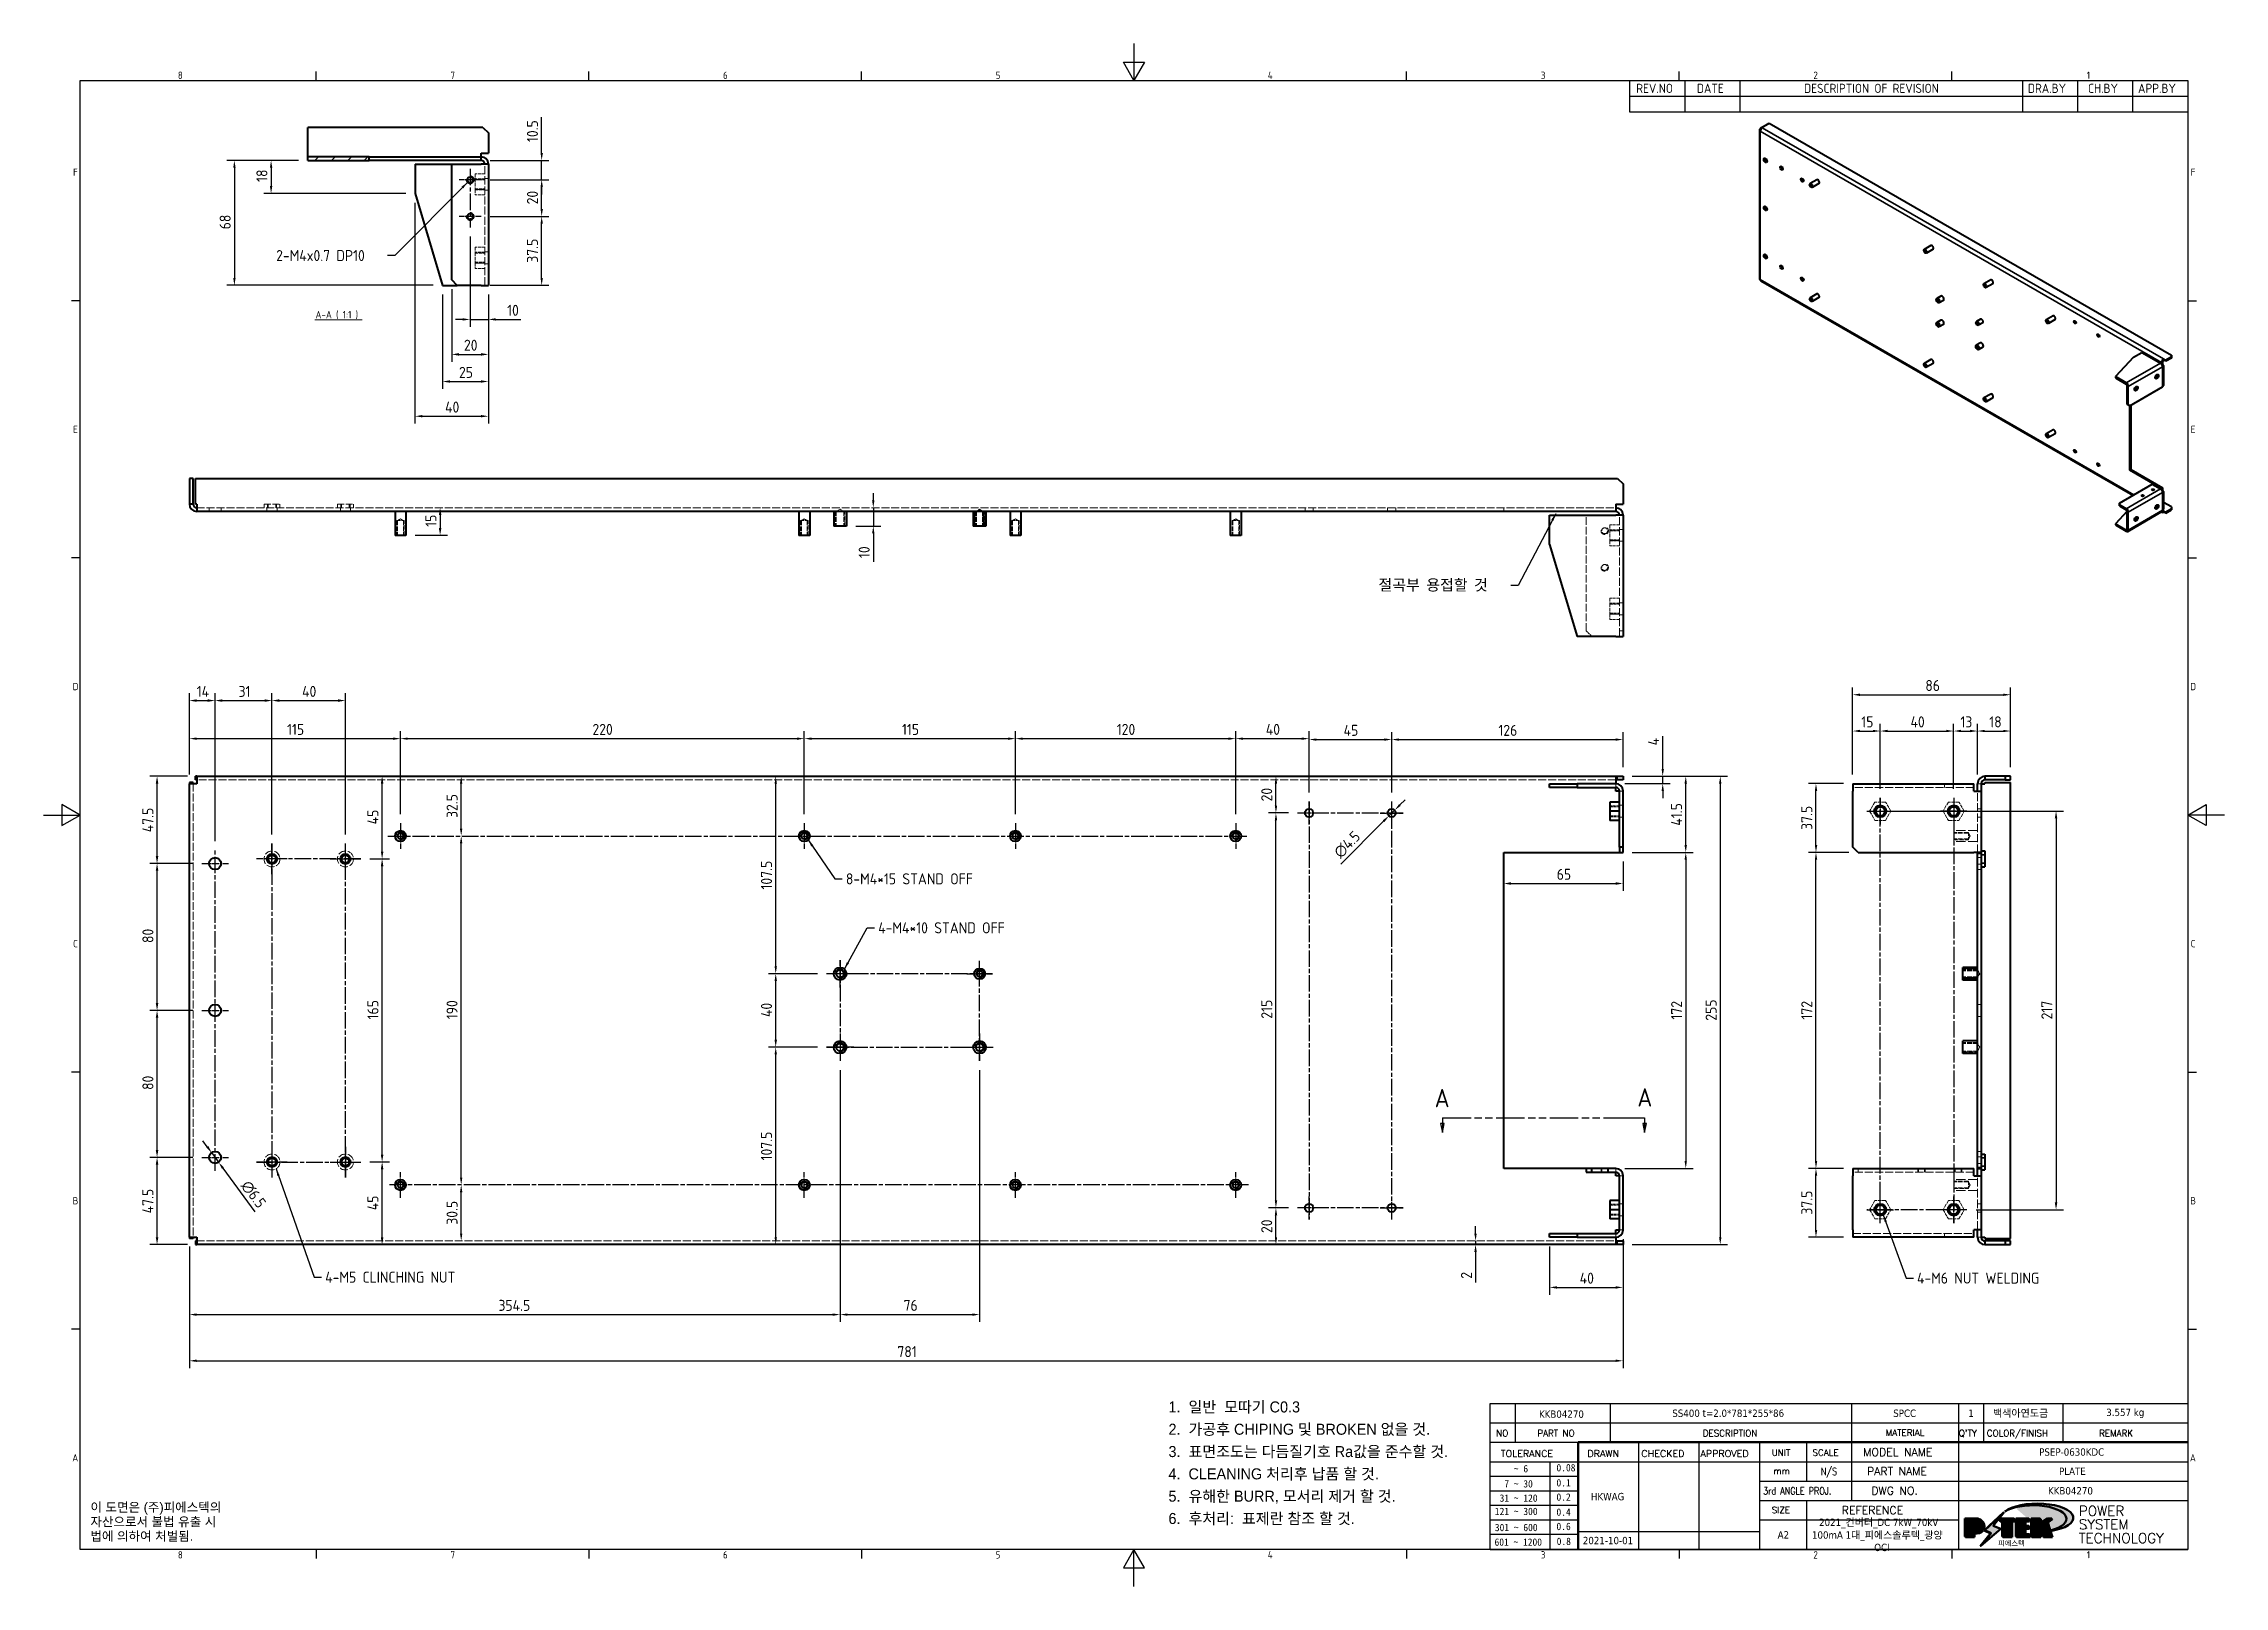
# Model space of a CAD drawing. Header units: millimetres. Extents: x 0 to 1188, y 0 to 840.
import ezdxf
from ezdxf.enums import TextEntityAlignment as Align

# ---------------------------------------------------------------- set-up
doc = ezdxf.new("R2010")
doc.units = ezdxf.units.MM
doc.header["$LTSCALE"] = 2
for name, pattern in [('CHAIN', [0.3543, 0.2362, -0.0295, 0.0591, -0.0295]), ('DASHED', [0.2067, 0.1654, -0.0413]), ('DOUBLE_DASH_CHAIN', [1.2403, 0.6614, -0.0827, 0.1654, -0.0827, 0.1654, -0.0827])]:
    doc.linetypes.add(name, pattern=pattern)
doc.layers.get('0').update_dxf_attribs({"color": 3, "lineweight": 25})
for name, color, linetype, lineweight in [('가려진 것(ISO)', 2, 'DASHED', 18), ('가시적인 것(ISO)', 3, 'Continuous', 40), ('가시적인 좁은 것(ISO)', 3, 'Continuous', 35), ('경계(ISO)', 7, 'Continuous', 25), ('기호(ISO)', 5, 'Continuous', 25), ('단면선(ISO)', 7, 'CHAIN', 25), ('제목(ISO)', 5, 'Continuous', 50), ('중심 표식(ISO)', 1, 'Continuous', 25), ('중심선(ISO)', 1, 'Continuous', 25), ('치수(ISO)', 2, 'Continuous', 25), ('해치(ISO)', 7, 'Continuous', 18)]:
    doc.layers.add(name, color=color, linetype=linetype, lineweight=lineweight)
doc.styles.add('HAN_291', font='')
doc.styles.add('HAN_370', font='', dxfattribs={"width": 2})
doc.styles.add('ISO Proportiona M2B', font='isocp.shx')
doc.styles.add('ISO Proportional', font='arial.ttf')
doc.styles.add('RC_284', font='ROMANC.shx')
doc.styles.add('RC_287', font='ROMANC.shx')
doc.styles.add('RC_292', font='ROMANC.shx')
doc.styles.add('ROMANT_294', font='romant.shx')
doc.styles.add('문자 텍스트_PSTEK_POSCO', font='isocp.shx')
doc.styles.add('부품번호텍스트_PSTEK_POSCO', font='isocp.shx')
doc.styles.add('치수 텍스트_PSTEK_POSCO', font='isocp.shx')
doc.styles.add('텍스트 스타일198', font='tahoma.ttf')
doc.styles.add('텍스트 스타일333', font='ROMANC.shx', dxfattribs={"width": 0.8})
doc.styles.add('텍스트 스타일512', font='isocp.shx')
doc.styles.get('HAN_291').set_extended_font_data('GulimChe')
doc.styles.get('HAN_370').set_extended_font_data('GulimChe')
doc.dimstyles.new('치수_PSTEK_POSCO', dxfattribs={"dimscale": 2, "dimtxt": 3, "dimasz": 2, "dimexe": 2, "dimexo": 2.5, "dimgap": 1, "dimtad": 1, "dimrnd": 1e-08, "dimdsep": 46, "dimtxsty": '치수 텍스트_PSTEK_POSCO', "dimcen": 0.09, "dimdle": 10, "dimclrd": 7, "dimclre": 7, "dimclrt": 2, "dimadec": 1, "dimazin": 2, "dimtfac": 1, "dimtmove": 0, "dimatfit": 3, "dimfxl": 0, "dimtolj": 1, "dimlwd": -1, "dimlwe": -1, "dimarcsym": 0})
doc.dimstyles.new('치수_PSTEK_POSCO$7', dxfattribs={"dimscale": 2, "dimtxt": 3, "dimasz": 2, "dimexe": 2, "dimexo": 2.5, "dimgap": 1, "dimtad": 1, "dimrnd": 1e-08, "dimdsep": 46, "dimtxsty": '치수 텍스트_PSTEK_POSCO', "dimcen": 0.09, "dimdle": 10, "dimclrd": 7, "dimclre": 7, "dimclrt": 2, "dimadec": 1, "dimazin": 2, "dimtfac": 1, "dimtmove": 0, "dimatfit": 3, "dimfxl": 0, "dimtolj": 1, "dimlwd": -1, "dimlwe": -1, "dimarcsym": 0})

msp = doc.modelspace()

# ---------------------------------------------------------------- texts
at = {"layer": '기호(ISO)', "color": 2, "attachment_point": 4}
for s, insert, char_height, width, line_spacing_factor, style in [('{2-M4x0.7 DP10}', (126.6846, 724.6188), 6, 58.599266, 0.525, '치수 텍스트_PSTEK_POSCO'), ('{\\fArial|b0|i0;\\H5.0000;이 도면은 (주)피에스텍의\\P자산으로서 불법 유출 시 \\P법에 의하여 처벌됨.}', (25.5102, 34.9518), 5, 78.612207, 0.944221, '문자 텍스트_PSTEK_POSCO')]:
    msp.add_mtext(s, dxfattribs=dict(at, insert=insert, char_height=char_height, width=width, line_spacing_factor=line_spacing_factor, style=style))
at = {"layer": '기호(ISO)', "color": 7, "insert": (148.1022, 690.0463), "char_height": 4, "attachment_point": 7, "style": '텍스트 스타일512'}
msp.add_mtext('A-A ( 1:1 )', dxfattribs=at)
at = {"layer": '기호(ISO)', "color": 2, "char_height": 6, "attachment_point": 4, "style": '치수 텍스트_PSTEK_POSCO'}
for s, insert, width in [('{\\fISOCP|b0|i0;\\H6.0000;절곡부 용접할 것}', (727.1553, 544.9343), 70.162101), ('{\\fISOCP|b0|i0;\\H6.0000;8-M4*15 STAND OFF}', (437.0432, 385.2268), 80.696068), ('{\\fISOCP|b0|i0;\\H6.0000;4-M4*10 STAND OFF}', (454.6542, 358.5583), 81.361151), ('{\\fISOCP|b0|i0;\\H6.0000;4-M5 CLINCHING NUT}', (153.3864, 168.3297), 81.353998), ('{\\fISOCP|b0|i0;\\H6.0000;4-M6 NUT WELDING}', (1020.5679, 167.8461), 76.691303)]:
    msp.add_mtext(s, dxfattribs=dict(at, insert=insert, width=width))

# ---------------------------------------------------------------- blocks, each defined once
blk = doc.blocks.new('경계 Default Border')
at = {"layer": '경계(ISO)'}
for p, q in [((74.25, 410), (74.25, 412.4)), ((148.5, 410), (148.5, 412.4)), ((222.75, 410), (222.75, 412.4)), ((371.25, 410), (371.25, 412.4)), ((445.5, 410), (445.5, 412.4)), ((519.75, 410), (519.75, 412.4)), ((10, 350), (7.6, 350)), ((584, 350), (586.4, 350)), ((10, 280), (7.6, 280)), ((584, 280), (586.4, 280)), ((10, 140), (7.6, 140)), ((584, 140), (586.4, 140)), ((10, 70), (7.6, 70)), ((584, 70), (586.4, 70)), ((74.25, 10), (74.25, 7.6)), ((148.5, 10), (148.5, 7.6)), ((222.75, 10), (222.75, 7.6)), ((371.25, 10), (371.25, 7.6)), ((445.5, 10), (445.5, 7.6)), ((519.75, 10), (519.75, 7.6))]:
    blk.add_line(p, q, dxfattribs=at)
at = {"layer": '경계(ISO)', "flags": 128}
for points in [[(297, 420), (297, 410), (294.11, 415), (299.89, 415), (297, 410)], [(10, 10), (10, 410), (584, 410), (584, 10), (10, 10)], [(0, 210), (10, 210), (5, 212.89), (5, 207.11), (10, 210)], [(594, 210), (584, 210), (589, 212.89), (589, 207.11), (584, 210)], [(297, 0), (297, 10), (294.11, 5), (299.89, 5), (297, 10)]]:
    blk.add_lwpolyline(points, dxfattribs=at)
at = {"layer": '경계(ISO)', "color": 2, "char_height": 2, "attachment_point": 7, "style": '문자 텍스트_PSTEK_POSCO'}
for s, insert in [('8', (36.55, 410.38)), ('7', (110.8, 410.4)), ('6', (185.05, 410.38)), ('5', (259.3, 410.38)), ('4', (333.44, 410.4)), ('3', (407.82, 410.38)), ('2', (482.04, 410.38)), ('1', (556.53, 410.4)), ('F', (8.03, 384)), ('F', (584.83, 384)), ('E', (8.03, 313.98)), ('E', (584.83, 313.98)), ('D', (7.92, 243.98)), ('D', (584.72, 243.98)), ('C', (8.03, 173.98)), ('C', (584.83, 173.98)), ('B', (7.92, 103.98)), ('B', (584.72, 103.98)), ('A', (7.81, 34)), ('A', (584.61, 34)), ('8', (36.55, 7.58)), ('7', (110.8, 7.6)), ('6', (185.05, 7.58)), ('5', (259.3, 7.58)), ('4', (333.44, 7.6)), ('3', (407.82, 7.58)), ('2', (482.04, 7.58)), ('1', (556.53, 7.6))]:
    blk.add_mtext(s, dxfattribs=dict(at, insert=insert))
blk = doc.blocks.new('제목 블록 PSTEK')
h = blk.add_hatch(color=1)
edge = h.paths.add_edge_path(flags=0)
edge.add_line((314.22, 19.61), (314.22, 17))
edge.add_line((314.22, 17), (314.35, 17))
edge.add_arc((314.35, 17.65), 0.651, 270, 360)
edge.add_line((315, 17.65), (315, 18.96))
edge.add_arc((314.35, 18.96), 0.651, 0, 90)
edge.add_line((314.35, 19.61), (314.22, 19.61))
edge = h.paths.add_edge_path()
edge.add_arc((314.98, 18.29), 1.97, 270, 450)
edge.add_line((314.98, 20.26), (311.77, 20.26))
edge.add_line((311.77, 20.26), (311.77, 15.34))
edge.add_line((311.77, 15.34), (314.22, 15.34))
edge.add_line((314.22, 15.34), (314.22, 16.32))
edge.add_line((314.22, 16.32), (314.98, 16.32))
h = blk.add_hatch(color=252)
edge = h.paths.add_edge_path()
edge.add_arc((314.98, 18.29), 1.97, 270, 406.82787)
edge.add_arc((315.16, 18.14), 1.97, -90, 53.56098, ccw=False)
edge.add_line((315.16, 16.17), (314.4, 16.17))
edge.add_line((314.4, 16.17), (314.4, 15.19))
edge.add_line((314.4, 15.19), (311.94, 15.19))
edge.add_line((311.94, 15.19), (311.94, 15.34))
edge.add_line((311.94, 15.34), (314.22, 15.34))
edge.add_line((314.22, 15.34), (314.22, 16.32))
edge.add_line((314.22, 16.32), (314.98, 16.32))
h = blk.add_hatch(color=252)
edge = h.paths.add_edge_path()
edge.add_line((314.4, 19.46), (314.53, 19.46))
edge.add_arc((314.53, 18.81), 0.651, 60.41893, 90, ccw=False)
edge.add_arc((314.35, 18.96), 0.651, 39.96992, 90)
edge.add_line((314.35, 19.61), (314.22, 19.61))
edge.add_line((314.22, 19.61), (314.22, 17))
edge.add_line((314.22, 17), (314.35, 17))
edge.add_arc((314.35, 17.65), 0.651, 270, 274.69308)
edge.add_line((314.4, 17), (314.4, 19.46))
for color, points in [(252, [(317.22, 17.06), (322.03, 21.63), (322.28, 21.94), (317.05, 16.98), (318.75, 16.19), (316, 12.72), (316.34, 13), (318.92, 16.27)]), (5, [(321.62, 17.42), (319.53, 18.25), (322.45, 22.02), (317.22, 17.06), (318.92, 16.27), (316.17, 12.8)]), (1, [(324.48, 19.61), (325.24, 19.61), (325.24, 20.26), (321.23, 20.26), (321.23, 19.61), (321.98, 19.61), (321.98, 15.34), (324.48, 15.34)]), (252, [(321.98, 19.61), (321.4, 19.61), (321.4, 19.46), (321.98, 19.46)]), (252, [(324.66, 19.46), (325.42, 19.46), (325.42, 20.11), (325.24, 20.11), (325.24, 19.61), (324.48, 19.61), (324.48, 15.34), (322.16, 15.34), (322.16, 15.19), (324.66, 15.19)]), (1, [(329.23, 20.26), (325.66, 20.26), (325.66, 15.34), (329.36, 15.34), (329.36, 15.99), (328.11, 15.99), (328.11, 17.56), (329.23, 17.56), (329.23, 18.26), (328.11, 18.26), (328.11, 19.61), (329.23, 19.61)]), (252, [(328.29, 19.46), (329.41, 19.46), (329.41, 20.11), (329.23, 20.11), (329.23, 19.61), (328.11, 19.61), (328.11, 18.26), (328.29, 18.26)]), (252, [(328.29, 17.42), (329.41, 17.42), (329.41, 18.11), (329.23, 18.11), (329.23, 17.56), (328.11, 17.56), (328.11, 15.99), (328.29, 15.99)]), (1, [(332.33, 20.26), (329.86, 20.26), (329.86, 15.34), (332.33, 15.34), (332.33, 17.43), (333.07, 15.34), (335.49, 15.34), (334.25, 19.31), (335.44, 20.26), (334.31, 20.26), (332.33, 19)]), (252, [(332.51, 20.11), (332.33, 20.11), (332.33, 19), (332.51, 19.11)]), (252, [(335.62, 20.11), (335.25, 20.11), (334.25, 19.31), (335.49, 15.34), (333.2, 15.34), (333.25, 15.19), (335.66, 15.19), (334.43, 19.16)]), (252, [(329.54, 15.85), (329.36, 15.85), (329.36, 15.34), (325.83, 15.34), (325.83, 15.19), (329.54, 15.19)]), (252, [(332.51, 16.93), (332.33, 17.43), (332.33, 15.34), (330.04, 15.34), (330.04, 15.19), (332.51, 15.19)])]:
    blk.add_hatch(color=color).paths.add_polyline_path(points)
at = {"layer": '해치(ISO)', "true_color": 0x27d1fc}
h = blk.add_hatch(color=140, dxfattribs=at)
edge = h.paths.add_edge_path()
edge.add_ellipse((330.37, 20.16), major_axis=(9.1, 0), ratio=0.40699, start_angle=301.30985, end_angle=507.74369)
edge.add_ellipse((331.53, 20.46), major_axis=(-9.82, 0), ratio=0.39426, start_angle=111.51207, end_angle=334.47025, ccw=False)
edge.add_line((335.14, 16.86), (335.1, 16.99))
at = {"color": 180}
for p, q in [((182.48, 11.79), (182.48, 51.57)), ((182.48, 51.57), (372.48, 51.57)), ((189.27, 51.57), (189.27, 41.01)), ((215.22, 41.01), (215.22, 51.57)), ((280.88, 51.57), (280.88, 41.01)), ((310.09, 51.57), (310.09, 41.01)), ((316.9, 51.57), (316.9, 41.01)), ((338.46, 51.57), (338.46, 41.01)), ((372.48, 51.57), (372.48, 11.79)), ((182.48, 46.29), (372.48, 46.29)), ((182.48, 41.01), (206.45, 41.01)), ((182.48, 35.73), (206.45, 35.73)), ((198.86, 12.03), (198.86, 35.73)), ((206.45, 35.73), (372.48, 35.73)), ((222.94, 11.79), (222.94, 41.01)), ((239.43, 11.79), (239.43, 41.01)), ((255.92, 11.79), (255.92, 41.01)), ((268.69, 41.01), (268.69, 30.45)), ((280.88, 41.01), (280.88, 25.17)), ((310.09, 41.01), (310.09, 11.79)), ((182.48, 31.78), (206.45, 31.78)), ((255.92, 30.45), (372.48, 30.45)), ((182.48, 27.83), (206.45, 27.83)), ((182.48, 23.88), (206.45, 23.88)), ((255.92, 25.17), (372.48, 25.17)), ((268.69, 25.17), (268.69, 11.79)), ((182.48, 19.93), (206.45, 19.93)), ((255.92, 19.89), (310.09, 19.89)), ((182.48, 15.98), (206.45, 15.98)), ((206.45, 16.74), (255.92, 16.74)), ((182.48, 11.79), (372.48, 11.79))]:
    blk.add_line(p, q, dxfattribs=at)
at = {"color": 7, "lineweight": 50}
for p, q in [((206.45, 11.79), (206.45, 41.01)), ((206.45, 41.01), (372.48, 41.01))]:
    blk.add_line(p, q, dxfattribs=at)
at = {"color": 7}
for p, q in [((314.98, 20.26), (311.77, 20.26)), ((311.77, 20.26), (311.77, 15.34)), ((314.98, 20.26), (311.77, 20.26)), ((311.77, 20.26), (311.77, 15.34)), ((314.22, 17), (314.22, 19.61)), ((314.22, 19.61), (314.35, 19.61)), ((314.35, 19.61), (314.22, 19.61)), ((314.22, 19.61), (314.22, 17)), ((314.22, 17), (314.22, 19.61)), ((314.22, 19.61), (314.35, 19.61)), ((314.4, 19.46), (314.53, 19.46)), ((314.4, 17), (314.4, 19.46)), ((315, 18.96), (315, 17.65)), ((315, 18.96), (315, 17.65)), ((322.28, 21.94), (317.05, 16.98)), ((322.45, 22.02), (317.22, 17.06)), ((317.22, 17.06), (322.03, 21.63)), ((319.53, 18.25), (322.45, 22.02)), ((321.62, 17.42), (319.53, 18.25)), ((325.24, 20.26), (321.23, 20.26)), ((321.23, 20.26), (321.23, 19.61)), ((325.24, 20.26), (321.23, 20.26)), ((321.23, 20.26), (321.23, 19.61)), ((321.23, 19.61), (321.98, 19.61)), ((321.23, 19.61), (321.98, 19.61)), ((321.4, 19.61), (321.4, 19.46)), ((321.98, 19.61), (321.4, 19.61)), ((321.4, 19.46), (321.98, 19.46)), ((321.98, 19.61), (321.98, 15.34)), ((321.98, 19.46), (321.98, 19.61)), ((321.98, 19.61), (321.98, 15.34)), ((322.03, 21.63), (322.28, 21.94)), ((324.48, 19.61), (325.24, 19.61)), ((324.48, 15.34), (324.48, 19.61)), ((325.24, 19.61), (324.48, 19.61)), ((324.48, 19.61), (324.48, 15.34)), ((324.48, 19.61), (325.24, 19.61)), ((324.48, 15.34), (324.48, 19.61)), ((324.66, 19.46), (325.42, 19.46)), ((324.66, 15.19), (324.66, 19.46)), ((325.24, 19.61), (325.24, 20.26)), ((325.24, 19.61), (325.24, 20.26)), ((325.42, 20.11), (325.24, 20.11)), ((325.24, 20.11), (325.24, 19.61)), ((325.42, 19.46), (325.42, 20.11)), ((329.23, 20.26), (325.66, 20.26)), ((325.66, 20.26), (325.66, 15.34)), ((325.66, 20.26), (325.66, 15.34)), ((329.23, 20.26), (325.66, 20.26)), ((328.11, 18.26), (328.11, 19.61)), ((328.11, 19.61), (329.23, 19.61)), ((329.23, 19.61), (328.11, 19.61)), ((328.11, 19.61), (328.11, 18.26)), ((328.11, 18.26), (328.11, 19.61)), ((328.11, 19.61), (329.23, 19.61)), ((329.23, 18.26), (328.11, 18.26)), ((328.11, 18.26), (328.29, 18.26)), ((329.23, 18.26), (328.11, 18.26)), ((328.29, 18.26), (328.29, 19.46)), ((328.29, 19.46), (329.41, 19.46)), ((329.23, 19.61), (329.23, 20.26)), ((329.23, 19.61), (329.23, 20.26)), ((329.41, 20.11), (329.23, 20.11)), ((329.23, 20.11), (329.23, 19.61)), ((329.23, 17.56), (329.23, 18.26)), ((329.23, 17.56), (329.23, 18.26)), ((329.41, 18.11), (329.23, 18.11)), ((329.23, 18.11), (329.23, 17.56)), ((329.41, 19.46), (329.41, 20.11)), ((329.41, 17.42), (329.41, 18.11)), ((332.33, 20.26), (329.86, 20.26)), ((329.86, 20.26), (329.86, 15.34)), ((329.86, 20.26), (329.86, 15.34)), ((332.33, 20.26), (329.86, 20.26)), ((334.31, 20.26), (332.33, 19)), ((332.33, 19), (332.33, 20.26)), ((334.31, 20.26), (332.33, 19)), ((332.33, 19), (332.33, 20.26)), ((332.51, 20.11), (332.33, 20.11)), ((332.33, 20.11), (332.33, 19)), ((332.33, 19), (332.51, 19.11)), ((332.51, 19.11), (332.51, 20.11)), ((334.25, 19.31), (335.44, 20.26)), ((334.25, 19.31), (335.44, 20.26)), ((335.25, 20.11), (334.25, 19.31)), ((335.49, 15.34), (334.25, 19.31)), ((334.25, 19.31), (335.49, 15.34)), ((335.49, 15.34), (334.25, 19.31)), ((335.44, 20.26), (334.31, 20.26)), ((335.44, 20.26), (334.31, 20.26)), ((334.43, 19.16), (335.62, 20.11)), ((335.66, 15.19), (334.43, 19.16)), ((335.62, 20.11), (335.25, 20.11)), ((311.77, 15.34), (314.22, 15.34)), ((311.77, 15.34), (314.22, 15.34)), ((314.22, 15.34), (311.94, 15.34)), ((311.94, 15.34), (311.94, 15.19)), ((311.94, 15.19), (314.4, 15.19)), ((314.35, 17), (314.22, 17)), ((314.22, 17), (314.35, 17)), ((314.35, 17), (314.22, 17)), ((314.22, 16.32), (314.98, 16.32)), ((314.22, 15.34), (314.22, 16.32)), ((314.98, 16.32), (314.22, 16.32)), ((314.22, 16.32), (314.22, 15.34)), ((314.22, 16.32), (314.98, 16.32)), ((314.22, 15.34), (314.22, 16.32)), ((314.4, 16.17), (315.16, 16.17)), ((314.4, 15.19), (314.4, 16.17)), ((318.75, 16.19), (316, 12.72)), ((316, 12.72), (316.34, 13)), ((316.17, 12.8), (321.62, 17.42)), ((318.92, 16.27), (316.17, 12.8)), ((316.34, 13), (318.92, 16.27)), ((317.05, 16.98), (318.75, 16.19)), ((318.92, 16.27), (317.22, 17.06)), ((317.22, 17.06), (318.92, 16.27)), ((321.98, 15.34), (324.48, 15.34)), ((321.98, 15.34), (324.48, 15.34)), ((324.48, 15.34), (322.16, 15.34)), ((322.16, 15.34), (322.16, 15.19)), ((322.16, 15.19), (324.66, 15.19)), ((325.66, 15.34), (329.36, 15.34)), ((325.66, 15.34), (329.36, 15.34)), ((329.36, 15.34), (325.83, 15.34)), ((325.83, 15.34), (325.83, 15.19)), ((325.83, 15.19), (329.54, 15.19)), ((328.11, 17.56), (329.23, 17.56)), ((328.11, 15.99), (328.11, 17.56)), ((329.23, 17.56), (328.11, 17.56)), ((328.11, 17.56), (328.11, 15.99)), ((328.11, 17.56), (329.23, 17.56)), ((328.11, 15.99), (328.11, 17.56)), ((329.36, 15.99), (328.11, 15.99)), ((328.11, 15.99), (328.29, 15.99)), ((329.36, 15.99), (328.11, 15.99)), ((328.29, 15.99), (328.29, 17.42)), ((328.29, 17.42), (329.41, 17.42)), ((329.36, 15.34), (329.36, 15.99)), ((329.36, 15.34), (329.36, 15.99)), ((329.54, 15.85), (329.36, 15.85)), ((329.36, 15.85), (329.36, 15.34)), ((329.54, 15.19), (329.54, 15.85)), ((329.86, 15.34), (332.33, 15.34)), ((329.86, 15.34), (332.33, 15.34)), ((332.33, 15.34), (330.04, 15.34)), ((330.04, 15.34), (330.04, 15.19)), ((330.04, 15.19), (332.51, 15.19)), ((332.33, 17.43), (333.07, 15.34)), ((332.33, 15.34), (332.33, 17.43)), ((332.51, 16.93), (332.33, 17.43)), ((332.33, 17.43), (332.33, 15.34)), ((332.33, 17.43), (333.07, 15.34)), ((332.33, 15.34), (332.33, 17.43)), ((332.51, 15.19), (332.51, 16.93)), ((333.07, 15.34), (335.49, 15.34)), ((333.07, 15.34), (335.49, 15.34)), ((335.49, 15.34), (333.2, 15.34)), ((333.2, 15.34), (333.25, 15.19)), ((333.25, 15.19), (335.66, 15.19)), ((345.04, 17.5), (344.99, 17.69))]:
    blk.add_line(p, q, dxfattribs=at)
at = {"color": 1}
for p, q in [((314.98, 20.26), (311.77, 20.26)), ((311.77, 20.26), (311.77, 15.34)), ((314.22, 17), (314.22, 19.61)), ((314.22, 19.61), (314.35, 19.61)), ((315, 18.96), (315, 17.65)), ((325.24, 20.26), (321.23, 20.26)), ((321.23, 20.26), (321.23, 19.61)), ((321.23, 19.61), (321.98, 19.61)), ((321.98, 19.61), (321.98, 15.34)), ((324.48, 19.61), (325.24, 19.61)), ((324.48, 15.34), (324.48, 19.61)), ((325.24, 19.61), (325.24, 20.26)), ((329.23, 20.26), (325.66, 20.26)), ((325.66, 20.26), (325.66, 15.34)), ((328.11, 18.26), (328.11, 19.61)), ((328.11, 19.61), (329.23, 19.61)), ((329.23, 18.26), (328.11, 18.26)), ((329.23, 19.61), (329.23, 20.26)), ((329.23, 17.56), (329.23, 18.26)), ((332.33, 20.26), (329.86, 20.26)), ((329.86, 20.26), (329.86, 15.34)), ((334.31, 20.26), (332.33, 19)), ((332.33, 19), (332.33, 20.26)), ((334.25, 19.31), (335.44, 20.26)), ((335.49, 15.34), (334.25, 19.31)), ((335.44, 20.26), (334.31, 20.26)), ((311.77, 15.34), (314.22, 15.34)), ((314.35, 17), (314.22, 17)), ((314.22, 16.32), (314.98, 16.32)), ((314.22, 15.34), (314.22, 16.32)), ((321.98, 15.34), (324.48, 15.34)), ((325.66, 15.34), (329.36, 15.34)), ((328.11, 17.56), (329.23, 17.56)), ((328.11, 15.99), (328.11, 17.56)), ((329.36, 15.99), (328.11, 15.99)), ((329.36, 15.34), (329.36, 15.99)), ((329.86, 15.34), (332.33, 15.34)), ((332.33, 17.43), (333.07, 15.34)), ((332.33, 15.34), (332.33, 17.43)), ((333.07, 15.34), (335.49, 15.34))]:
    blk.add_line(p, q, dxfattribs=at)
at = {"color": 5}
for p, q in [((322.45, 22.02), (317.22, 17.06)), ((319.53, 18.25), (322.45, 22.02)), ((321.62, 17.42), (319.53, 18.25)), ((316.17, 12.8), (321.62, 17.42)), ((318.92, 16.27), (316.17, 12.8)), ((317.22, 17.06), (318.92, 16.27))]:
    blk.add_line(p, q, dxfattribs=at)
at = {"color": 7}
for centre, radius, start, end in [((314.35, 18.96), 0.651, 0, 90), ((314.35, 18.96), 0.651, 39.96992, 90), ((314.35, 18.96), 0.651, 0, 90), ((314.53, 18.81), 0.651, 60.41893, 90), ((314.98, 18.29), 1.97, 270, 90), ((314.98, 18.29), 1.97, 270, 90), ((314.98, 18.29), 1.97, 270, 46.82787), ((315.16, 18.14), 1.97, 270, 53.56098), ((314.35, 17.65), 0.651, 270, 0), ((314.35, 17.65), 0.651, 270, 0), ((314.35, 17.65), 0.651, 270, 274.69308)]:
    blk.add_arc(centre, radius, start, end, dxfattribs=at)
at = {"color": 1}
for centre, radius, start, end in [((314.35, 18.96), 0.651, 0, 90), ((314.98, 18.29), 1.97, 270, 90), ((314.35, 17.65), 0.651, 270, 0)]:
    blk.add_arc(centre, radius, start, end, dxfattribs=at)
at = {"layer": '제목(ISO)', "lineweight": 18}
blk.add_line((182.48, 35.73), (182.48, 11.79), dxfattribs=at)
at = {"layer": '제목(ISO)'}
for p, q in [((314.98, 20.26), (311.77, 20.26)), ((311.77, 20.26), (311.77, 15.34)), ((314.22, 17), (314.22, 19.61)), ((314.22, 19.61), (314.35, 19.61)), ((314.35, 19.61), (314.22, 19.61)), ((314.22, 19.61), (314.22, 17)), ((314.4, 19.46), (314.53, 19.46)), ((314.4, 17), (314.4, 19.46)), ((315, 18.96), (315, 17.65)), ((322.28, 21.94), (317.05, 16.98)), ((322.45, 22.02), (317.22, 17.06)), ((317.22, 17.06), (322.03, 21.63)), ((319.53, 18.25), (322.45, 22.02)), ((321.62, 17.42), (319.53, 18.25)), ((325.24, 20.26), (321.23, 20.26)), ((321.23, 20.26), (321.23, 19.61)), ((321.23, 19.61), (321.98, 19.61)), ((321.98, 19.61), (321.4, 19.61)), ((321.4, 19.61), (321.4, 19.46)), ((321.4, 19.46), (321.98, 19.46)), ((321.98, 19.61), (321.98, 15.34)), ((321.98, 19.46), (321.98, 19.61)), ((322.03, 21.63), (322.28, 21.94)), ((324.48, 19.61), (325.24, 19.61)), ((324.48, 15.34), (324.48, 19.61)), ((325.24, 19.61), (324.48, 19.61)), ((324.48, 19.61), (324.48, 15.34)), ((324.66, 19.46), (325.42, 19.46)), ((324.66, 15.19), (324.66, 19.46)), ((325.24, 19.61), (325.24, 20.26)), ((325.42, 20.11), (325.24, 20.11)), ((325.24, 20.11), (325.24, 19.61)), ((325.42, 19.46), (325.42, 20.11)), ((329.23, 20.26), (325.66, 20.26)), ((325.66, 20.26), (325.66, 15.34)), ((328.11, 18.26), (328.11, 19.61)), ((328.11, 19.61), (329.23, 19.61)), ((329.23, 19.61), (328.11, 19.61)), ((328.11, 19.61), (328.11, 18.26)), ((329.23, 18.26), (328.11, 18.26)), ((328.11, 18.26), (328.29, 18.26)), ((328.29, 19.46), (329.41, 19.46)), ((328.29, 18.26), (328.29, 19.46)), ((329.23, 19.61), (329.23, 20.26)), ((329.41, 20.11), (329.23, 20.11)), ((329.23, 20.11), (329.23, 19.61)), ((329.23, 17.56), (329.23, 18.26)), ((329.41, 18.11), (329.23, 18.11)), ((329.23, 18.11), (329.23, 17.56)), ((329.41, 19.46), (329.41, 20.11)), ((329.41, 17.42), (329.41, 18.11)), ((332.33, 20.26), (329.86, 20.26)), ((329.86, 20.26), (329.86, 15.34)), ((334.31, 20.26), (332.33, 19)), ((332.33, 19), (332.33, 20.26)), ((332.51, 20.11), (332.33, 20.11)), ((332.33, 20.11), (332.33, 19)), ((332.33, 19), (332.51, 19.11)), ((332.51, 19.11), (332.51, 20.11)), ((334.25, 19.31), (335.44, 20.26)), ((335.25, 20.11), (334.25, 19.31)), ((335.49, 15.34), (334.25, 19.31)), ((334.25, 19.31), (335.49, 15.34)), ((335.44, 20.26), (334.31, 20.26)), ((334.43, 19.16), (335.62, 20.11)), ((335.66, 15.19), (334.43, 19.16)), ((335.62, 20.11), (335.25, 20.11)), ((311.77, 15.34), (314.22, 15.34)), ((314.22, 15.34), (311.94, 15.34)), ((311.94, 15.34), (311.94, 15.19)), ((311.94, 15.19), (314.4, 15.19)), ((314.35, 17), (314.22, 17)), ((314.22, 17), (314.35, 17)), ((314.22, 15.34), (314.22, 16.32)), ((314.22, 16.32), (314.98, 16.32)), ((314.98, 16.32), (314.22, 16.32)), ((314.22, 16.32), (314.22, 15.34)), ((314.4, 15.19), (314.4, 16.17)), ((314.4, 16.17), (315.16, 16.17)), ((318.75, 16.19), (316, 12.72)), ((316, 12.72), (316.34, 13)), ((316.17, 12.8), (321.62, 17.42)), ((318.92, 16.27), (316.17, 12.8)), ((316.34, 13), (318.92, 16.27)), ((317.05, 16.98), (318.75, 16.19)), ((317.22, 17.06), (318.92, 16.27)), ((318.92, 16.27), (317.22, 17.06)), ((321.98, 15.34), (324.48, 15.34)), ((324.48, 15.34), (322.16, 15.34)), ((322.16, 15.34), (322.16, 15.19)), ((322.16, 15.19), (324.66, 15.19)), ((325.66, 15.34), (329.36, 15.34)), ((329.36, 15.34), (325.83, 15.34)), ((325.83, 15.34), (325.83, 15.19)), ((325.83, 15.19), (329.54, 15.19)), ((328.11, 15.99), (328.11, 17.56)), ((328.11, 17.56), (329.23, 17.56)), ((329.23, 17.56), (328.11, 17.56)), ((328.11, 17.56), (328.11, 15.99)), ((329.36, 15.99), (328.11, 15.99)), ((328.11, 15.99), (328.29, 15.99)), ((328.29, 17.42), (329.41, 17.42)), ((328.29, 15.99), (328.29, 17.42)), ((329.36, 15.34), (329.36, 15.99)), ((329.54, 15.85), (329.36, 15.85)), ((329.36, 15.85), (329.36, 15.34)), ((329.54, 15.19), (329.54, 15.85)), ((329.86, 15.34), (332.33, 15.34)), ((332.33, 15.34), (330.04, 15.34)), ((330.04, 15.34), (330.04, 15.19)), ((330.04, 15.19), (332.51, 15.19)), ((332.33, 15.34), (332.33, 17.43)), ((332.33, 17.43), (333.07, 15.34)), ((332.51, 16.93), (332.33, 17.43)), ((332.33, 17.43), (332.33, 15.34)), ((332.51, 15.19), (332.51, 16.93)), ((333.07, 15.34), (335.49, 15.34)), ((335.49, 15.34), (333.2, 15.34)), ((333.2, 15.34), (333.25, 15.19)), ((333.25, 15.19), (335.66, 15.19))]:
    blk.add_line(p, q, dxfattribs=at)
at = {"layer": '제목(ISO)', "color": 4}
blk.add_line((335.14, 16.86), (335.1, 16.99), dxfattribs=at)
at = {"layer": '제목(ISO)'}
for centre, radius, start, end in [((314.35, 18.96), 0.651, 0, 90), ((314.35, 18.96), 0.651, 39.96992, 90), ((314.53, 18.81), 0.651, 60.41893, 90), ((314.98, 18.29), 1.97, 46.82787, 90), ((314.98, 18.29), 1.97, 270, 46.82787), ((314.98, 18.29), 1.97, 270, 46.82787), ((315.16, 18.14), 1.97, 270, 53.56098), ((314.35, 17.65), 0.651, 270, 0), ((314.35, 17.65), 0.651, 270, 274.69308)]:
    blk.add_arc(centre, radius, start, end, dxfattribs=at)
at = {"layer": '제목(ISO)', "color": 4}
for centre, major_axis, ratio, start_param, end_param in [((331.53, 20.46), (9.82, 0), 0.39426, 5.087845, 8.9792), ((330.37, 20.16), (9.1, 0), 0.40699, 5.258849, 8.861799)]:
    blk.add_ellipse(centre, major_axis=major_axis, ratio=ratio, start_param=start_param, end_param=end_param, dxfattribs=at)
at = {"color": 2}
for s, height, style, p in [('NO', 1.742, 'RC_284', (184.14, 42.62)), ('PART NO', 1.742, 'RC_284', (195.34, 42.62)), ('DESCRIPTION', 1.7424, 'RC_284', (240.4, 42.62)), ("Q'TY", 1.742, 'RC_284', (310.14, 42.62)), ('COLOR/FINISH', 1.7424, 'RC_284', (317.77, 42.62)), ('REMARK', 1.742, 'RC_284', (348.35, 42.62)), (' TOLERANCE', 1.9, 'RC_287', (184.09, 37.01)), ('DRAWN', 1.9, 'RC_287', (208.98, 37.01)), ('CHECKED', 1.9, 'RC_287', (223.69, 37.01)), ('APPROVED', 1.9, 'RC_287', (239.78, 37.01)), ('UNIT', 1.742, 'RC_284', (259.17, 37.34)), ('SCALE', 1.742, 'RC_284', (270.29, 37.34)), ('MODEL NAME', 2.178, 'RC_292', (284.1, 37.25)), ('  7 ~ 30', 2, 'HAN_291', (183.77, 28.71)), ('    ~ 6', 2, 'HAN_291', (183.77, 32.82)), ('0.08', 2, 'HAN_291', (200.55, 33.1)), ('0.1', 2, 'HAN_291', (200.55, 28.99)), ('mm', 1.742, 'RC_284', (259.65, 32.35)), ('PART NAME', 2.178, 'RC_292', (285.14, 32.03)), (' 31 ~ 120', 2, 'HAN_291', (183.77, 24.83)), ('0.2', 2, 'HAN_291', (200.55, 25.11)), (' DWG NO.', 2.178, 'RC_292', (284.81, 26.75)), ('301 ~ 600', 2, 'HAN_291', (183.77, 16.83)), ('121 ~ 300', 2, 'HAN_291', (183.77, 21.21)), ('0.4', 2, 'HAN_291', (200.55, 21)), ('0.6', 2, 'HAN_291', (200.55, 17.12)), ('SIZE', 1.742, 'RC_284', (259.17, 21.69)), ('REFERENCE', 2.178, 'RC_292', (278.27, 21.43)), ('601 ~ 1200', 2, 'HAN_291', (183.68, 12.85)), ('0.8', 2, 'HAN_291', (200.61, 13.06))]:
    blk.add_text(s, height=height, dxfattribs=dict(at, style=style)).set_placement(p)
at = {"color": 2, "style": 'RC_284'}
blk.add_text('MATERIAL', height=1.742, dxfattribs=at).set_placement((295.48, 43.65), align=Align.MIDDLE_CENTER)
at = {"color": 7, "style": '텍스트 스타일333', "width": 0.8}
blk.add_text('N/S', height=2, dxfattribs=at).set_placement((274.78, 33.09), align=Align.MIDDLE_CENTER)
at = {"color": 2, "style": '텍스트 스타일333', "width": 0.8}
blk.add_text('3rd ANGLE PROJ.', height=2, dxfattribs=at).set_placement((256.84, 26.76))
at = {"color": 7, "style": 'ROMANT_294'}
for s, p in [('POWER', (342.83, 20.97)), ('SYSTEM', (342.83, 17.33)), ('TECHNOLOGY', (342.83, 13.57))]:
    blk.add_text(s, height=2.7, dxfattribs=at).set_placement(p)
at = {"color": 7, "insert": (320.85, 14.21), "char_height": 1.4, "attachment_point": 1, "line_spacing_factor": 0.332, "style": 'HAN_370'}
blk.add_mtext('\\fHY견고딕|b0|i0;\\H1.4000;피에스텍', dxfattribs=at)
at = {"layer": '제목(ISO)', "color": 7, "style": '텍스트 스타일198'}
for tag, p in [('부품_번호_001', (195.79, 47.68)), ('설명_001', (232.1, 47.92)), ('재질_001', (292.28, 47.93)), ("3._Q'TY_001", (312.71, 47.92)), ('4._COLOR_001', (319.44, 47.95)), ('질량\\P3;_001', (350.3, 48.16)), ('1._MODEL_NAME_001', (332.03, 37.37)), ('제목_001', (337.44, 32.12)), ('설계자_001', (209.94, 25.23)), ('부품_번호_001', (334.45, 26.81)), ('프로젝트_001', (272.08, 18.23)), ('작성_날짜_001', (207.73, 13.27)), ('시트_크기_001', (260.79, 14.82)), ('프로젝트_002', (270.14, 14.77)), ('프로젝트_003', (287.1, 11.39))]:
    blk.add_attdef(tag, p, '', height=2, dxfattribs=at)
for tag, p in [('점검자', (231.18, 26.23)), ('엔지니어링_승인자', (247.67, 26.23)), ('점검_날짜', (231.18, 14.27)), ('엔지니어링_승인_날짜', (247.67, 14.27))]:
    blk.add_attdef(tag, text='', height=2, dxfattribs=at).set_placement(p, align=Align.MIDDLE_CENTER)
blk = doc.blocks.new('리비전 내역')
at = {"layer": '기호(ISO)'}
for p, q in [((432, 410), (584, 410)), ((432, 410), (432, 405.72)), ((447, 410), (447, 405.72)), ((462, 410), (462, 405.72)), ((539, 410), (539, 405.72)), ((554, 410), (554, 405.72)), ((569, 410), (569, 405.72)), ((584, 410), (584, 405.72)), ((432, 405.72), (584, 405.72)), ((432, 405.72), (432, 401.44)), ((447, 405.72), (447, 401.44)), ((462, 405.72), (462, 401.44)), ((539, 405.72), (539, 401.44)), ((554, 405.72), (554, 401.44)), ((569, 405.72), (569, 401.44)), ((584, 405.72), (584, 401.44)), ((432, 401.44), (584, 401.44))]:
    blk.add_line(p, q, dxfattribs=at)
at = {"layer": '기호(ISO)', "color": 2, "char_height": 2.5, "attachment_point": 7, "style": 'ISO Proportiona M2B'}
for s, insert in [('REV.NO', (433.79, 406.58)), ('DATE', (450.31, 406.58)), ('DESCRIPTION OF REVISION', (479.51, 406.58)), ('DRA.BY', (540.48, 406.58)), ('CH.BY', (556.86, 406.58)), ('APP.BY', (570.48, 406.58))]:
    blk.add_mtext(s, dxfattribs=dict(at, insert=insert))
blk = doc.blocks.new('2dTransSection0')
at = {"layer": '단면선(ISO)', "linetype": 'Continuous'}
for p, q in [((380.5, 126.05), (381, 123.55)), ((381.5, 126.05), (380.5, 126.05)), ((381, 127.55), (384.93, 127.55)), ((381, 127.55), (381, 126.05)), ((381, 126.05), (381, 123.55)), ((381, 123.55), (381.5, 126.05)), ((432.15, 127.55), (436.08, 127.55)), ((435.58, 126.05), (436.08, 123.55)), ((436.58, 126.05), (435.58, 126.05)), ((436.08, 127.55), (436.08, 126.05)), ((436.08, 126.05), (436.08, 123.55)), ((436.08, 123.55), (436.58, 126.05))]:
    blk.add_line(p, q, dxfattribs=at)
at = {"layer": '단면선(ISO)', "linetype": 'DOUBLE_DASH_CHAIN', "ltscale": 5.891271}
blk.add_line((381, 127.55), (436.08, 127.55), dxfattribs=at)
at = {"layer": '단면선(ISO)', "linetype": 'Continuous', "flags": 128}
for points in [[(380.5, 126.05), (381, 123.55), (381.5, 126.05), (380.5, 126.05)], [(435.58, 126.05), (436.08, 123.55), (436.58, 126.05), (435.58, 126.05)]]:
    blk.add_lwpolyline(points, dxfattribs=at)
at = {"layer": '단면선(ISO)'}
for points in [[(380.5, 126.05), (381, 123.55), (381.5, 126.05), (380.5, 126.05)], [(435.58, 126.05), (436.08, 123.55), (436.58, 126.05), (435.58, 126.05)]]:
    blk.add_solid(points, dxfattribs=at)
at = {"layer": '단면선(ISO)', "char_height": 5, "attachment_point": 7, "style": '부품번호텍스트_PSTEK_POSCO'}
for insert in [(378.91, 130.43), (434.12, 130.62)]:
    blk.add_mtext('A', dxfattribs=dict(at, insert=insert))
blk = doc.blocks.new('*D23')
at = {"layer": 'Defpoints', "color": 0, "transparency": 16777216}
for p in [(194.4, 461.6), (79.4, 437.1), (194.4, 415.5)]:
    blk.add_point(p, dxfattribs=at)
at = {"layer": '치수(ISO)', "color": 7, "transparency": 16777216}
for p, q in [((79.4, 442.1), (79.4, 465.6)), ((194.4, 420.5), (194.4, 465.6)), ((83.4, 461.6), (190.4, 461.6))]:
    blk.add_line(p, q, dxfattribs=at)
for points in [[(83.4, 462.2), (83.4, 460.9), (79.4, 461.6)], [(190.4, 462.2), (190.4, 460.9), (194.4, 461.6)]]:
    blk.add_solid(points, dxfattribs=at)
at = {"layer": '치수(ISO)', "color": 2, "transparency": 16777216, "insert": (132.6, 466.6), "char_height": 6, "attachment_point": 4, "style": '치수 텍스트_PSTEK_POSCO'}
blk.add_mtext('\\A1;115', dxfattribs=at)
blk = doc.blocks.new('*D24')
at = {"layer": 'Defpoints', "color": 0, "transparency": 16777216}
for p in [(414.4, 461.6), (194.4, 415.5), (414.4, 415.5)]:
    blk.add_point(p, dxfattribs=at)
at = {"layer": '치수(ISO)', "color": 7, "transparency": 16777216}
for p, q in [((194.4, 420.5), (194.4, 465.6)), ((414.4, 420.5), (414.4, 465.6)), ((198.4, 461.6), (410.4, 461.6))]:
    blk.add_line(p, q, dxfattribs=at)
for points in [[(198.4, 462.2), (198.4, 460.9), (194.4, 461.6)], [(410.4, 462.2), (410.4, 460.9), (414.4, 461.6)]]:
    blk.add_solid(points, dxfattribs=at)
at = {"layer": '치수(ISO)', "color": 2, "transparency": 16777216, "insert": (299, 466.6), "char_height": 6, "attachment_point": 4, "style": '치수 텍스트_PSTEK_POSCO'}
blk.add_mtext('\\A1;220', dxfattribs=at)
blk = doc.blocks.new('*D25')
at = {"layer": 'Defpoints', "color": 0, "transparency": 16777216}
for p in [(529.4, 461.6), (414.4, 415.5), (529.4, 415.5)]:
    blk.add_point(p, dxfattribs=at)
at = {"layer": '치수(ISO)', "color": 7, "transparency": 16777216}
for p, q in [((414.4, 420.5), (414.4, 465.6)), ((529.4, 420.5), (529.4, 465.6)), ((418.4, 461.6), (525.4, 461.6))]:
    blk.add_line(p, q, dxfattribs=at)
for points in [[(418.4, 462.2), (418.4, 460.9), (414.4, 461.6)], [(525.4, 462.2), (525.4, 460.9), (529.4, 461.6)]]:
    blk.add_solid(points, dxfattribs=at)
at = {"layer": '치수(ISO)', "color": 2, "transparency": 16777216, "insert": (467.6, 466.6), "char_height": 6, "attachment_point": 4, "style": '치수 텍스트_PSTEK_POSCO'}
blk.add_mtext('\\A1;115', dxfattribs=at)
blk = doc.blocks.new('*D26')
at = {"layer": 'Defpoints', "color": 0, "transparency": 16777216}
for p in [(649.4, 461.6), (529.4, 415.5), (649.4, 415.5)]:
    blk.add_point(p, dxfattribs=at)
at = {"layer": '치수(ISO)', "color": 7, "transparency": 16777216}
for p, q in [((529.4, 420.5), (529.4, 465.6)), ((649.4, 420.5), (649.4, 465.6)), ((533.4, 461.6), (645.4, 461.6))]:
    blk.add_line(p, q, dxfattribs=at)
for points in [[(533.4, 462.2), (533.4, 460.9), (529.4, 461.6)], [(645.4, 462.2), (645.4, 460.9), (649.4, 461.6)]]:
    blk.add_solid(points, dxfattribs=at)
at = {"layer": '치수(ISO)', "color": 2, "transparency": 16777216, "insert": (584.6, 466.6), "char_height": 6, "attachment_point": 4, "style": '치수 텍스트_PSTEK_POSCO'}
blk.add_mtext('\\A1;120', dxfattribs=at)
blk = doc.blocks.new('*D27')
at = {"layer": 'Defpoints', "color": 0, "transparency": 16777216}
for p in [(689.4, 461.6), (689.4, 427.3), (649.4, 415.5)]:
    blk.add_point(p, dxfattribs=at)
at = {"layer": '치수(ISO)', "color": 7, "transparency": 16777216}
for p, q in [((649.4, 420.5), (649.4, 465.6)), ((689.4, 432.3), (689.4, 465.6)), ((653.4, 461.6), (685.4, 461.6))]:
    blk.add_line(p, q, dxfattribs=at)
for points in [[(653.4, 462.2), (653.4, 460.9), (649.4, 461.6)], [(685.4, 462.2), (685.4, 460.9), (689.4, 461.6)]]:
    blk.add_solid(points, dxfattribs=at)
at = {"layer": '치수(ISO)', "color": 2, "transparency": 16777216, "insert": (665.8, 466.6), "char_height": 6, "attachment_point": 4, "style": '치수 텍스트_PSTEK_POSCO'}
blk.add_mtext('\\A1;40', dxfattribs=at)
blk = doc.blocks.new('*D28')
at = {"layer": 'Defpoints', "color": 0, "transparency": 16777216}
for p in [(734.4, 461.1), (689.4, 427.3), (734.4, 427.3)]:
    blk.add_point(p, dxfattribs=at)
at = {"layer": '치수(ISO)', "color": 7, "transparency": 16777216}
for p, q in [((689.4, 432.3), (689.4, 465.1)), ((734.4, 432.3), (734.4, 465.1)), ((693.4, 461.1), (730.4, 461.1))]:
    blk.add_line(p, q, dxfattribs=at)
for points in [[(693.4, 461.7), (693.4, 460.4), (689.4, 461.1)], [(730.4, 461.7), (730.4, 460.4), (734.4, 461.1)]]:
    blk.add_solid(points, dxfattribs=at)
at = {"layer": '치수(ISO)', "color": 2, "transparency": 16777216, "insert": (708.2, 466.1), "char_height": 6, "attachment_point": 4, "style": '치수 텍스트_PSTEK_POSCO'}
blk.add_mtext('\\A1;45', dxfattribs=at)
blk = doc.blocks.new('*D29')
at = {"layer": 'Defpoints', "color": 0, "transparency": 16777216}
for p in [(860.4, 461.1), (860.4, 441.1), (734.4, 427.3)]:
    blk.add_point(p, dxfattribs=at)
at = {"layer": '치수(ISO)', "color": 7, "transparency": 16777216}
for p, q in [((734.4, 432.3), (734.4, 465.1)), ((860.4, 446.1), (860.4, 465.1)), ((738.4, 461.1), (856.4, 461.1))]:
    blk.add_line(p, q, dxfattribs=at)
for points in [[(738.4, 461.7), (738.4, 460.4), (734.4, 461.1)], [(856.4, 461.7), (856.4, 460.4), (860.4, 461.1)]]:
    blk.add_solid(points, dxfattribs=at)
at = {"layer": '치수(ISO)', "color": 2, "transparency": 16777216, "insert": (792.5, 466.1), "char_height": 6, "attachment_point": 4, "style": '치수 텍스트_PSTEK_POSCO'}
blk.add_mtext('\\A1;126', dxfattribs=at)
blk = doc.blocks.new('*D30')
at = {"layer": 'Defpoints', "color": 0, "transparency": 16777216}
for p in [(93.4, 482.3), (79.4, 437.1), (93.4, 400.8)]:
    blk.add_point(p, dxfattribs=at)
at = {"layer": '치수(ISO)', "color": 7, "transparency": 16777216}
for p, q in [((79.4, 442.1), (79.4, 486.3)), ((83.4, 482.3), (89.4, 482.3)), ((93.4, 405.8), (93.4, 486.3))]:
    blk.add_line(p, q, dxfattribs=at)
for points in [[(83.4, 483), (83.4, 481.6), (79.4, 482.3)], [(89.4, 483), (89.4, 481.6), (93.4, 482.3)]]:
    blk.add_solid(points, dxfattribs=at)
at = {"layer": '치수(ISO)', "color": 2, "transparency": 16777216, "insert": (83.4, 487.3), "char_height": 6, "attachment_point": 4, "style": '치수 텍스트_PSTEK_POSCO'}
blk.add_mtext('\\A1;14', dxfattribs=at)
blk = doc.blocks.new('*D31')
at = {"layer": 'Defpoints', "color": 0, "transparency": 16777216}
for p in [(124.4, 482.3), (124.4, 404.4), (93.4, 400.8)]:
    blk.add_point(p, dxfattribs=at)
at = {"layer": '치수(ISO)', "color": 7, "transparency": 16777216}
for p, q in [((93.4, 405.8), (93.4, 486.3)), ((97.4, 482.3), (120.4, 482.3)), ((124.4, 409.4), (124.4, 486.3))]:
    blk.add_line(p, q, dxfattribs=at)
for points in [[(97.4, 483), (97.4, 481.6), (93.4, 482.3)], [(120.4, 483), (120.4, 481.6), (124.4, 482.3)]]:
    blk.add_solid(points, dxfattribs=at)
at = {"layer": '치수(ISO)', "color": 2, "transparency": 16777216, "insert": (106.2, 487.3), "char_height": 6, "attachment_point": 4, "style": '치수 텍스트_PSTEK_POSCO'}
blk.add_mtext('\\A1;31', dxfattribs=at)
blk = doc.blocks.new('*D32')
at = {"layer": 'Defpoints', "color": 0, "transparency": 16777216}
for p in [(164.4, 482.3), (124.4, 404.4), (164.4, 404.4)]:
    blk.add_point(p, dxfattribs=at)
at = {"layer": '치수(ISO)', "color": 7, "transparency": 16777216}
for p, q in [((124.4, 409.4), (124.4, 486.3)), ((128.4, 482.3), (160.4, 482.3)), ((164.4, 409.4), (164.4, 486.3))]:
    blk.add_line(p, q, dxfattribs=at)
for points in [[(128.4, 483), (128.4, 481.6), (124.4, 482.3)], [(160.4, 483), (160.4, 481.6), (164.4, 482.3)]]:
    blk.add_solid(points, dxfattribs=at)
at = {"layer": '치수(ISO)', "color": 2, "transparency": 16777216, "insert": (140.8, 487.3), "char_height": 6, "attachment_point": 4, "style": '치수 텍스트_PSTEK_POSCO'}
blk.add_mtext('\\A1;40', dxfattribs=at)
blk = doc.blocks.new('*D33')
at = {"layer": 'Defpoints', "color": 0, "transparency": 16777216}
for p in [(433.9, 286.1), (79.4, 190.1), (433.9, 148)]:
    blk.add_point(p, dxfattribs=at)
at = {"layer": '치수(ISO)', "color": 7, "transparency": 16777216}
for p, q in [((433.9, 281.1), (433.9, 144)), ((79.4, 185.1), (79.4, 144)), ((83.4, 148), (429.9, 148))]:
    blk.add_line(p, q, dxfattribs=at)
for points in [[(83.4, 148.6), (83.4, 147.3), (79.4, 148)], [(429.9, 148.6), (429.9, 147.3), (433.9, 148)]]:
    blk.add_solid(points, dxfattribs=at)
at = {"layer": '치수(ISO)', "color": 2, "transparency": 16777216, "insert": (247.8, 153), "char_height": 6, "attachment_point": 4, "style": '치수 텍스트_PSTEK_POSCO'}
blk.add_mtext('\\A1;354.5', dxfattribs=at)
blk = doc.blocks.new('*D34')
at = {"layer": 'Defpoints', "color": 0, "transparency": 16777216}
for p in [(433.9, 286.1), (509.9, 286.1), (509.9, 148)]:
    blk.add_point(p, dxfattribs=at)
at = {"layer": '치수(ISO)', "color": 7, "transparency": 16777216}
for p, q in [((433.9, 281.1), (433.9, 144)), ((509.9, 281.1), (509.9, 144)), ((437.9, 148), (505.9, 148))]:
    blk.add_line(p, q, dxfattribs=at)
for points in [[(437.9, 148.6), (437.9, 147.3), (433.9, 148)], [(505.9, 148.6), (505.9, 147.3), (509.9, 148)]]:
    blk.add_solid(points, dxfattribs=at)
at = {"layer": '치수(ISO)', "color": 2, "transparency": 16777216, "insert": (468.5, 153), "char_height": 6, "attachment_point": 4, "style": '치수 텍스트_PSTEK_POSCO'}
blk.add_mtext('\\A1;76', dxfattribs=at)
blk = doc.blocks.new('*D35')
at = {"layer": 'Defpoints', "color": 0, "transparency": 16777216}
for p in [(61.8, 233.6), (86.2, 233.6), (83.4, 186.1)]:
    blk.add_point(p, dxfattribs=at)
at = {"layer": '치수(ISO)', "color": 7, "transparency": 16777216}
for p, q in [((81.2, 233.6), (57.8, 233.6)), ((61.8, 190.1), (61.8, 229.6)), ((78.4, 186.1), (57.8, 186.1))]:
    blk.add_line(p, q, dxfattribs=at)
for points in [[(61.1, 229.6), (62.5, 229.6), (61.8, 233.6)], [(61.1, 190.1), (62.5, 190.1), (61.8, 186.1)]]:
    blk.add_solid(points, dxfattribs=at)
at = {"layer": '치수(ISO)', "color": 2, "transparency": 16777216, "insert": (56.8, 203.1), "char_height": 6, "attachment_point": 4, "rotation": 90, "style": '치수 텍스트_PSTEK_POSCO'}
blk.add_mtext('\\A1;47.5', dxfattribs=at)
blk = doc.blocks.new('*D36')
at = {"layer": 'Defpoints', "color": 0, "transparency": 16777216}
for p in [(61.8, 441.1), (83.4, 441.1), (86.2, 393.6)]:
    blk.add_point(p, dxfattribs=at)
at = {"layer": '치수(ISO)', "color": 7, "transparency": 16777216}
for p, q in [((78.4, 441.1), (57.8, 441.1)), ((61.8, 397.6), (61.8, 437.1)), ((81.2, 393.6), (57.8, 393.6))]:
    blk.add_line(p, q, dxfattribs=at)
for points in [[(61.1, 437.1), (62.5, 437.1), (61.8, 441.1)], [(61.1, 397.6), (62.5, 397.6), (61.8, 393.6)]]:
    blk.add_solid(points, dxfattribs=at)
at = {"layer": '치수(ISO)', "color": 2, "transparency": 16777216, "insert": (56.8, 410.6), "char_height": 6, "attachment_point": 4, "rotation": 90, "style": '치수 텍스트_PSTEK_POSCO'}
blk.add_mtext('\\A1;47.5', dxfattribs=at)
blk = doc.blocks.new('*D37')
at = {"layer": 'Defpoints', "color": 0, "transparency": 16777216}
for p in [(61.8, 393.6), (86.2, 393.6), (86.2, 313.6)]:
    blk.add_point(p, dxfattribs=at)
at = {"layer": '치수(ISO)', "color": 7, "transparency": 16777216}
for p, q in [((81.2, 393.6), (57.8, 393.6)), ((61.8, 317.6), (61.8, 389.6)), ((81.2, 313.6), (57.8, 313.6))]:
    blk.add_line(p, q, dxfattribs=at)
for points in [[(61.1, 389.6), (62.5, 389.6), (61.8, 393.6)], [(61.1, 317.6), (62.5, 317.6), (61.8, 313.6)]]:
    blk.add_solid(points, dxfattribs=at)
at = {"layer": '치수(ISO)', "color": 2, "transparency": 16777216, "insert": (56.8, 350.3), "char_height": 6, "attachment_point": 4, "rotation": 90, "style": '치수 텍스트_PSTEK_POSCO'}
blk.add_mtext('\\A1;80', dxfattribs=at)
blk = doc.blocks.new('*D38')
at = {"layer": 'Defpoints', "color": 0, "transparency": 16777216}
for p in [(61.8, 313.6), (86.2, 313.6), (86.2, 233.6)]:
    blk.add_point(p, dxfattribs=at)
at = {"layer": '치수(ISO)', "color": 7, "transparency": 16777216}
for p, q in [((81.2, 313.6), (57.8, 313.6)), ((61.8, 237.6), (61.8, 309.6)), ((81.2, 233.6), (57.8, 233.6))]:
    blk.add_line(p, q, dxfattribs=at)
for points in [[(61.1, 309.6), (62.5, 309.6), (61.8, 313.6)], [(61.1, 237.6), (62.5, 237.6), (61.8, 233.6)]]:
    blk.add_solid(points, dxfattribs=at)
at = {"layer": '치수(ISO)', "color": 2, "transparency": 16777216, "insert": (56.8, 270.3), "char_height": 6, "attachment_point": 4, "rotation": 90, "style": '치수 텍스트_PSTEK_POSCO'}
blk.add_mtext('\\A1;80', dxfattribs=at)
blk = doc.blocks.new('*D39')
at = {"layer": 'Defpoints', "color": 0, "transparency": 16777216}
for p in [(172.8, 231.1), (184.4, 231.1), (83.4, 186.1)]:
    blk.add_point(p, dxfattribs=at)
at = {"layer": '치수(ISO)', "color": 7, "transparency": 16777216}
for p, q in [((177.8, 231.1), (188.4, 231.1)), ((184.4, 190.1), (184.4, 227.1))]:
    blk.add_line(p, q, dxfattribs=at)
for points in [[(183.7, 227.1), (185.1, 227.1), (184.4, 231.1)], [(183.7, 190.1), (185.1, 190.1), (184.4, 186.1)]]:
    blk.add_solid(points, dxfattribs=at)
at = {"layer": '치수(ISO)', "color": 2, "transparency": 16777216, "insert": (179.4, 204.8), "char_height": 6, "attachment_point": 4, "rotation": 90, "style": '치수 텍스트_PSTEK_POSCO'}
blk.add_mtext('\\A1;45', dxfattribs=at)
blk = doc.blocks.new('*D40')
at = {"layer": 'Defpoints', "color": 0, "transparency": 16777216}
for p in [(83.4, 441.1), (184.4, 441.1), (172.8, 396.1)]:
    blk.add_point(p, dxfattribs=at)
at = {"layer": '치수(ISO)', "color": 7, "transparency": 16777216}
for p, q in [((184.4, 400.1), (184.4, 437.1)), ((177.8, 396.1), (188.4, 396.1))]:
    blk.add_line(p, q, dxfattribs=at)
for points in [[(183.7, 437.1), (185.1, 437.1), (184.4, 441.1)], [(183.7, 400.1), (185.1, 400.1), (184.4, 396.1)]]:
    blk.add_solid(points, dxfattribs=at)
at = {"layer": '치수(ISO)', "color": 2, "transparency": 16777216, "insert": (179.4, 414.9), "char_height": 6, "attachment_point": 4, "rotation": 90, "style": '치수 텍스트_PSTEK_POSCO'}
blk.add_mtext('\\A1;45', dxfattribs=at)
blk = doc.blocks.new('*D41')
at = {"layer": 'Defpoints', "color": 0, "transparency": 16777216}
for p in [(172.8, 396.1), (184.4, 396.1), (172.8, 231.1)]:
    blk.add_point(p, dxfattribs=at)
at = {"layer": '치수(ISO)', "color": 7, "transparency": 16777216}
for p, q in [((177.8, 396.1), (188.4, 396.1)), ((184.4, 235.1), (184.4, 392.1)), ((177.8, 231.1), (188.4, 231.1))]:
    blk.add_line(p, q, dxfattribs=at)
for points in [[(183.7, 392.1), (185.1, 392.1), (184.4, 396.1)], [(183.7, 235.1), (185.1, 235.1), (184.4, 231.1)]]:
    blk.add_solid(points, dxfattribs=at)
at = {"layer": '치수(ISO)', "color": 2, "transparency": 16777216, "insert": (179.4, 308.7), "char_height": 6, "attachment_point": 4, "rotation": 90, "style": '치수 텍스트_PSTEK_POSCO'}
blk.add_mtext('\\A1;165', dxfattribs=at)
blk = doc.blocks.new('*D42')
at = {"layer": 'Defpoints', "color": 0, "transparency": 16777216}
for p in [(83.4, 441.1), (227.5, 441.1), (187.5, 408.6)]:
    blk.add_point(p, dxfattribs=at)
at = {"layer": '치수(ISO)', "color": 7, "transparency": 16777216}
blk.add_line((227.5, 412.6), (227.5, 437.1), dxfattribs=at)
for points in [[(226.8, 437.1), (228.1, 437.1), (227.5, 441.1)], [(226.8, 412.6), (228.1, 412.6), (227.5, 408.6)]]:
    blk.add_solid(points, dxfattribs=at)
at = {"layer": '치수(ISO)', "color": 2, "transparency": 16777216, "insert": (222.5, 418.4), "char_height": 6, "attachment_point": 4, "rotation": 90, "style": '치수 텍스트_PSTEK_POSCO'}
blk.add_mtext('\\A1;32.5', dxfattribs=at)
blk = doc.blocks.new('*D43')
at = {"layer": 'Defpoints', "color": 0, "transparency": 16777216}
for p in [(187.5, 408.6), (227.5, 408.6), (187.5, 218.6)]:
    blk.add_point(p, dxfattribs=at)
at = {"layer": '치수(ISO)', "color": 7, "transparency": 16777216}
blk.add_line((227.5, 222.6), (227.5, 404.6), dxfattribs=at)
for points in [[(226.8, 404.6), (228.1, 404.6), (227.5, 408.6)], [(226.8, 222.6), (228.1, 222.6), (227.5, 218.6)]]:
    blk.add_solid(points, dxfattribs=at)
at = {"layer": '치수(ISO)', "color": 2, "transparency": 16777216, "insert": (222.5, 308.8), "char_height": 6, "attachment_point": 4, "rotation": 90, "style": '치수 텍스트_PSTEK_POSCO'}
blk.add_mtext('\\A1;190', dxfattribs=at)
blk = doc.blocks.new('*D44')
at = {"layer": 'Defpoints', "color": 0, "transparency": 16777216}
for p in [(187.5, 218.6), (227.5, 218.6), (83.4, 188.1)]:
    blk.add_point(p, dxfattribs=at)
at = {"layer": '치수(ISO)', "color": 7, "transparency": 16777216}
blk.add_line((227.5, 192.1), (227.5, 214.6), dxfattribs=at)
for points in [[(226.8, 214.6), (228.1, 214.6), (227.5, 218.6)], [(226.8, 192.1), (228.1, 192.1), (227.5, 188.1)]]:
    blk.add_solid(points, dxfattribs=at)
at = {"layer": '치수(ISO)', "color": 2, "transparency": 16777216, "insert": (222.5, 196.9), "char_height": 6, "attachment_point": 4, "rotation": 90, "style": '치수 텍스트_PSTEK_POSCO'}
blk.add_mtext('\\A1;30.5', dxfattribs=at)
blk = doc.blocks.new('*D45')
at = {"layer": 'Defpoints', "color": 0, "transparency": 16777216}
for p in [(398.8, 293.6), (426.5, 293.6), (83.4, 186.1)]:
    blk.add_point(p, dxfattribs=at)
at = {"layer": '치수(ISO)', "color": 7, "transparency": 16777216}
for p, q in [((421.5, 293.6), (394.8, 293.6)), ((398.8, 190.1), (398.8, 289.6))]:
    blk.add_line(p, q, dxfattribs=at)
for points in [[(398.2, 289.6), (399.5, 289.6), (398.8, 293.6)], [(398.2, 190.1), (399.5, 190.1), (398.8, 186.1)]]:
    blk.add_solid(points, dxfattribs=at)
at = {"layer": '치수(ISO)', "color": 2, "transparency": 16777216, "insert": (393.8, 231.9), "char_height": 6, "attachment_point": 4, "rotation": 90, "style": '치수 텍스트_PSTEK_POSCO'}
blk.add_mtext('\\A1;107.5', dxfattribs=at)
blk = doc.blocks.new('*D46')
at = {"layer": 'Defpoints', "color": 0, "transparency": 16777216}
for p in [(83.4, 441.1), (398.8, 441.1), (426.5, 333.6)]:
    blk.add_point(p, dxfattribs=at)
at = {"layer": '치수(ISO)', "color": 7, "transparency": 16777216}
for p, q in [((398.8, 337.6), (398.8, 437.1)), ((421.5, 333.6), (394.8, 333.6))]:
    blk.add_line(p, q, dxfattribs=at)
for points in [[(398.2, 437.1), (399.5, 437.1), (398.8, 441.1)], [(398.2, 337.6), (399.5, 337.6), (398.8, 333.6)]]:
    blk.add_solid(points, dxfattribs=at)
at = {"layer": '치수(ISO)', "color": 2, "transparency": 16777216, "insert": (393.8, 379.4), "char_height": 6, "attachment_point": 4, "rotation": 90, "style": '치수 텍스트_PSTEK_POSCO'}
blk.add_mtext('\\A1;107.5', dxfattribs=at)
blk = doc.blocks.new('*D47')
at = {"layer": 'Defpoints', "color": 0, "transparency": 16777216}
for p in [(398.8, 333.6), (426.5, 333.6), (426.5, 293.6)]:
    blk.add_point(p, dxfattribs=at)
at = {"layer": '치수(ISO)', "color": 7, "transparency": 16777216}
for p, q in [((421.5, 333.6), (394.8, 333.6)), ((398.8, 297.6), (398.8, 329.6)), ((421.5, 293.6), (394.8, 293.6))]:
    blk.add_line(p, q, dxfattribs=at)
for points in [[(398.2, 329.6), (399.5, 329.6), (398.8, 333.6)], [(398.2, 297.6), (399.5, 297.6), (398.8, 293.6)]]:
    blk.add_solid(points, dxfattribs=at)
at = {"layer": '치수(ISO)', "color": 2, "transparency": 16777216, "insert": (393.8, 310), "char_height": 6, "attachment_point": 4, "rotation": 90, "style": '치수 텍스트_PSTEK_POSCO'}
blk.add_mtext('\\A1;40', dxfattribs=at)
blk = doc.blocks.new('*D48')
at = {"layer": 'Defpoints', "color": 0, "transparency": 16777216}
for p in [(238.3, 745.9), (271.3, 745.9), (238.3, 708.4)]:
    blk.add_point(p, dxfattribs=at)
at = {"layer": '치수(ISO)', "color": 7, "transparency": 16777216}
for p, q in [((243.3, 745.9), (275.3, 745.9)), ((271.3, 712.4), (271.3, 741.9)), ((243.3, 708.4), (275.3, 708.4))]:
    blk.add_line(p, q, dxfattribs=at)
for points in [[(270.7, 741.9), (272, 741.9), (271.3, 745.9)], [(270.7, 712.4), (272, 712.4), (271.3, 708.4)]]:
    blk.add_solid(points, dxfattribs=at)
at = {"layer": '치수(ISO)', "color": 2, "transparency": 16777216, "insert": (266.3, 720.7), "char_height": 6, "attachment_point": 4, "rotation": 90, "style": '치수 텍스트_PSTEK_POSCO'}
blk.add_mtext('\\A1;37.5', dxfattribs=at)
blk = doc.blocks.new('*D49')
at = {"layer": 'Defpoints', "color": 0, "transparency": 16777216}
for p in [(238.3, 765.9), (271.3, 765.9), (238.3, 745.9)]:
    blk.add_point(p, dxfattribs=at)
at = {"layer": '치수(ISO)', "color": 7, "transparency": 16777216}
for p, q in [((243.3, 765.9), (275.3, 765.9)), ((271.3, 749.9), (271.3, 761.9)), ((243.3, 745.9), (275.3, 745.9))]:
    blk.add_line(p, q, dxfattribs=at)
for points in [[(270.7, 761.9), (272, 761.9), (271.3, 765.9)], [(270.7, 749.9), (272, 749.9), (271.3, 745.9)]]:
    blk.add_solid(points, dxfattribs=at)
at = {"layer": '치수(ISO)', "color": 2, "transparency": 16777216, "insert": (266.3, 752.5), "char_height": 6, "attachment_point": 4, "rotation": 90, "style": '치수 텍스트_PSTEK_POSCO'}
blk.add_mtext('\\A1;20', dxfattribs=at)
blk = doc.blocks.new('*D50')
at = {"layer": 'Defpoints', "color": 0, "transparency": 16777216}
for p in [(238.3, 776.4), (271.3, 776.4), (238.3, 765.9)]:
    blk.add_point(p, dxfattribs=at)
at = {"layer": '치수(ISO)', "color": 7, "transparency": 16777216}
for p, q in [((271.3, 780.4), (271.3, 800)), ((243.3, 776.4), (275.3, 776.4)), ((271.3, 765.9), (271.3, 776.4)), ((243.3, 765.9), (275.3, 765.9)), ((271.3, 761.9), (271.3, 757.9))]:
    blk.add_line(p, q, dxfattribs=at)
for points in [[(270.7, 780.4), (272, 780.4), (271.3, 776.4)], [(270.7, 761.9), (272, 761.9), (271.3, 765.9)]]:
    blk.add_solid(points, dxfattribs=at)
at = {"layer": '치수(ISO)', "color": 2, "transparency": 16777216, "insert": (266.3, 786.4), "char_height": 6, "attachment_point": 4, "rotation": 90, "style": '치수 텍스트_PSTEK_POSCO'}
blk.add_mtext('\\A1;10.5', dxfattribs=at)
blk = doc.blocks.new('*D51')
at = {"layer": 'Defpoints', "color": 0, "transparency": 16777216}
for p in [(232.3, 739.9), (242.3, 708.4), (242.3, 689.8)]:
    blk.add_point(p, dxfattribs=at)
at = {"layer": '치수(ISO)', "color": 7, "transparency": 16777216}
for p, q in [((232.3, 734.9), (232.3, 685.8)), ((242.3, 703.4), (242.3, 685.8)), ((228.3, 689.8), (224.3, 689.8)), ((232.3, 689.8), (242.3, 689.8)), ((246.3, 689.8), (259.9, 689.8))]:
    blk.add_line(p, q, dxfattribs=at)
for points in [[(228.3, 690.5), (228.3, 689.2), (232.3, 689.8)], [(246.3, 690.5), (246.3, 689.2), (242.3, 689.8)]]:
    blk.add_solid(points, dxfattribs=at)
at = {"layer": '치수(ISO)', "color": 2, "transparency": 16777216, "insert": (252.5, 694.8), "char_height": 6, "attachment_point": 4, "style": '치수 텍스트_PSTEK_POSCO'}
blk.add_mtext('\\A1;10', dxfattribs=at)
blk = doc.blocks.new('*D52')
at = {"layer": 'Defpoints', "color": 0, "transparency": 16777216}
for p in [(222.3, 711.4), (242.3, 708.4), (242.3, 670.8)]:
    blk.add_point(p, dxfattribs=at)
at = {"layer": '치수(ISO)', "color": 7, "transparency": 16777216}
for p, q in [((222.3, 706.4), (222.3, 666.8)), ((242.3, 703.4), (242.3, 666.8)), ((226.3, 670.8), (238.3, 670.8))]:
    blk.add_line(p, q, dxfattribs=at)
for points in [[(226.3, 671.5), (226.3, 670.1), (222.3, 670.8)], [(238.3, 671.5), (238.3, 670.1), (242.3, 670.8)]]:
    blk.add_solid(points, dxfattribs=at)
at = {"layer": '치수(ISO)', "color": 2, "transparency": 16777216, "insert": (229, 675.8), "char_height": 6, "attachment_point": 4, "style": '치수 텍스트_PSTEK_POSCO'}
blk.add_mtext('\\A1;20', dxfattribs=at)
blk = doc.blocks.new('*D53')
at = {"layer": 'Defpoints', "color": 0, "transparency": 16777216}
for p in [(202.3, 758.4), (242.3, 708.4), (242.3, 637.1)]:
    blk.add_point(p, dxfattribs=at)
at = {"layer": '치수(ISO)', "color": 7, "transparency": 16777216}
for p, q in [((202.3, 753.4), (202.3, 633.1)), ((242.3, 703.4), (242.3, 633.1)), ((206.3, 637.1), (238.3, 637.1))]:
    blk.add_line(p, q, dxfattribs=at)
for points in [[(206.3, 637.8), (206.3, 636.5), (202.3, 637.1)], [(238.3, 637.8), (238.3, 636.5), (242.3, 637.1)]]:
    blk.add_solid(points, dxfattribs=at)
at = {"layer": '치수(ISO)', "color": 2, "transparency": 16777216, "insert": (218.7, 642.1), "char_height": 6, "attachment_point": 4, "style": '치수 텍스트_PSTEK_POSCO'}
blk.add_mtext('\\A1;40', dxfattribs=at)
blk = doc.blocks.new('*D54')
at = {"layer": 'Defpoints', "color": 0, "transparency": 16777216}
for p in [(143.9, 776.4), (123.9, 758.4), (202.3, 758.4)]:
    blk.add_point(p, dxfattribs=at)
at = {"layer": '치수(ISO)', "color": 7, "transparency": 16777216}
for p, q in [((138.9, 776.4), (119.9, 776.4)), ((123.9, 772.4), (123.9, 762.4)), ((197.3, 758.4), (119.9, 758.4))]:
    blk.add_line(p, q, dxfattribs=at)
for points in [[(123.3, 772.4), (124.6, 772.4), (123.9, 776.4)], [(123.3, 762.4), (124.6, 762.4), (123.9, 758.4)]]:
    blk.add_solid(points, dxfattribs=at)
at = {"layer": '치수(ISO)', "color": 2, "transparency": 16777216, "insert": (118.9, 764.7), "char_height": 6, "attachment_point": 4, "rotation": 90, "style": '치수 텍스트_PSTEK_POSCO'}
blk.add_mtext('\\A1;18', dxfattribs=at)
blk = doc.blocks.new('*D55')
at = {"layer": 'Defpoints', "color": 0, "transparency": 16777216}
for p in [(143.9, 776.4), (103.9, 708.4), (217.3, 708.4)]:
    blk.add_point(p, dxfattribs=at)
at = {"layer": '치수(ISO)', "color": 7, "transparency": 16777216}
for p, q in [((138.9, 776.4), (99.9, 776.4)), ((103.9, 772.4), (103.9, 712.4)), ((212.3, 708.4), (99.9, 708.4))]:
    blk.add_line(p, q, dxfattribs=at)
for points in [[(103.3, 772.4), (104.6, 772.4), (103.9, 776.4)], [(103.3, 712.4), (104.6, 712.4), (103.9, 708.4)]]:
    blk.add_solid(points, dxfattribs=at)
at = {"layer": '치수(ISO)', "color": 2, "transparency": 16777216, "insert": (98.9, 738.9), "char_height": 6, "attachment_point": 4, "rotation": 90, "style": '치수 텍스트_PSTEK_POSCO'}
blk.add_mtext('\\A1;68', dxfattribs=at)
blk = doc.blocks.new('*D56')
at = {"layer": 'Defpoints', "color": 0, "transparency": 16777216}
for p in [(217.3, 708.4), (242.3, 708.4), (242.3, 656)]:
    blk.add_point(p, dxfattribs=at)
at = {"layer": '치수(ISO)', "color": 7, "transparency": 16777216}
for p, q in [((217.3, 703.4), (217.3, 652)), ((242.3, 703.4), (242.3, 652)), ((221.3, 656), (238.3, 656))]:
    blk.add_line(p, q, dxfattribs=at)
for points in [[(221.3, 656.7), (221.3, 655.4), (217.3, 656)], [(238.3, 656.7), (238.3, 655.4), (242.3, 656)]]:
    blk.add_solid(points, dxfattribs=at)
at = {"layer": '치수(ISO)', "color": 2, "transparency": 16777216, "insert": (226.3, 661), "char_height": 6, "attachment_point": 4, "style": '치수 텍스트_PSTEK_POSCO'}
blk.add_mtext('\\A1;25', dxfattribs=at)
blk = doc.blocks.new('*D57')
at = {"layer": 'Defpoints', "color": 0, "transparency": 16777216}
for p in [(216, 587.3), (197.4, 572.3), (216, 572.3)]:
    blk.add_point(p, dxfattribs=at)
at = {"layer": '치수(ISO)', "color": 7, "transparency": 16777216}
for p, q in [((216, 583.3), (216, 576.3)), ((202.4, 572.3), (220, 572.3))]:
    blk.add_line(p, q, dxfattribs=at)
for points in [[(215.3, 583.3), (216.7, 583.3), (216, 587.3)], [(215.3, 576.3), (216.7, 576.3), (216, 572.3)]]:
    blk.add_solid(points, dxfattribs=at)
at = {"layer": '치수(ISO)', "color": 2, "transparency": 16777216, "insert": (211, 576.9), "char_height": 6, "attachment_point": 4, "rotation": 90, "style": '치수 텍스트_PSTEK_POSCO'}
blk.add_mtext('\\A1;15', dxfattribs=at)
blk = doc.blocks.new('*D58')
at = {"layer": 'Defpoints', "color": 0, "transparency": 16777216}
for p in [(452, 587.3), (457.6, 587.3), (437.4, 577.3)]:
    blk.add_point(p, dxfattribs=at)
at = {"layer": '치수(ISO)', "color": 7, "transparency": 16777216}
for p, q in [((452, 591.3), (452, 595.3)), ((452, 587.3), (452, 577.3)), ((442.4, 577.3), (456, 577.3)), ((452, 573.3), (452, 557.9))]:
    blk.add_line(p, q, dxfattribs=at)
for points in [[(451.3, 591.3), (452.6, 591.3), (452, 587.3)], [(451.3, 573.3), (452.6, 573.3), (452, 577.3)]]:
    blk.add_solid(points, dxfattribs=at)
at = {"layer": '치수(ISO)', "color": 2, "transparency": 16777216, "insert": (447, 559.9), "char_height": 6, "attachment_point": 4, "rotation": 90, "style": '치수 텍스트_PSTEK_POSCO'}
blk.add_mtext('\\A1;10', dxfattribs=at)
blk = doc.blocks.new('*D59')
at = {"layer": 'Defpoints', "color": 0, "transparency": 16777216}
for p in [(91.5, 236.2), (95.3, 230.9)]:
    blk.add_point(p, dxfattribs=at)
at = {"layer": '치수(ISO)', "color": 7, "transparency": 16777216}
for p, q in [((89.1, 239.4), (86.8, 242.6)), ((91.5, 236.2), (95.3, 230.9)), ((97.7, 227.7), (115.1, 204))]:
    blk.add_line(p, q, dxfattribs=at)
for points in [[(89.7, 239.8), (88.6, 239), (91.5, 236.2)], [(98.2, 228.1), (97.2, 227.3), (95.3, 230.9)]]:
    blk.add_solid(points, dxfattribs=at)
at = {"layer": '치수(ISO)', "color": 2, "transparency": 16777216, "insert": (109.6, 219.9), "char_height": 6, "attachment_point": 4, "rotation": 306.2703, "style": '치수 텍스트_PSTEK_POSCO'}
blk.add_mtext('\\A1;∅6.5', dxfattribs=at)
blk = doc.blocks.new('*D60')
at = {"layer": 'Defpoints', "color": 0, "transparency": 16777216}
for p in [(732.8, 419.5), (736, 422.6)]:
    blk.add_point(p, dxfattribs=at)
at = {"layer": '치수(ISO)', "color": 7, "transparency": 16777216}
for p, q in [((738.8, 425.5), (741.7, 428.3)), ((730, 416.6), (706.6, 393.2)), ((736, 422.6), (732.8, 419.5))]:
    blk.add_line(p, q, dxfattribs=at)
for points in [[(729.5, 417.1), (730.5, 416.2), (732.8, 419.5)], [(738.4, 425.9), (739.3, 425), (736, 422.6)]]:
    blk.add_solid(points, dxfattribs=at)
at = {"layer": '치수(ISO)', "color": 2, "transparency": 16777216, "insert": (704.4, 398.2), "char_height": 6, "attachment_point": 4, "rotation": 45, "style": '치수 텍스트_PSTEK_POSCO'}
blk.add_mtext('\\A1;∅4.5', dxfattribs=at)
blk = doc.blocks.new('*D61')
at = {"layer": 'Defpoints', "color": 0, "transparency": 16777216}
for p in [(994.8, 422.1), (1047.8, 205.1), (1096.3, 205.1)]:
    blk.add_point(p, dxfattribs=at)
at = {"layer": '치수(ISO)', "color": 7, "transparency": 16777216}
for p, q in [((999.8, 422.1), (1100.3, 422.1)), ((1096.3, 418.1), (1096.3, 209.1)), ((1052.8, 205.1), (1100.3, 205.1))]:
    blk.add_line(p, q, dxfattribs=at)
for points in [[(1095.6, 418.1), (1097, 418.1), (1096.3, 422.1)], [(1095.6, 209.1), (1097, 209.1), (1096.3, 205.1)]]:
    blk.add_solid(points, dxfattribs=at)
at = {"layer": '치수(ISO)', "color": 2, "transparency": 16777216, "insert": (1091.3, 308.7), "char_height": 6, "attachment_point": 4, "rotation": 90, "style": '치수 텍스트_PSTEK_POSCO'}
blk.add_mtext('\\A1;217', dxfattribs=at)
blk = doc.blocks.new('*D62')
at = {"layer": 'Defpoints', "color": 0, "transparency": 16777216}
for p in [(1000.5, 465.7), (985.5, 437.1), (1000.5, 429.3)]:
    blk.add_point(p, dxfattribs=at)
at = {"layer": '치수(ISO)', "color": 7, "transparency": 16777216}
for p, q in [((985.5, 442.1), (985.5, 469.7)), ((989.5, 465.7), (996.5, 465.7)), ((1000.5, 434.3), (1000.5, 469.7))]:
    blk.add_line(p, q, dxfattribs=at)
for points in [[(989.5, 466.4), (989.5, 465.1), (985.5, 465.7)], [(996.5, 466.4), (996.5, 465.1), (1000.5, 465.7)]]:
    blk.add_solid(points, dxfattribs=at)
at = {"layer": '치수(ISO)', "color": 2, "transparency": 16777216, "insert": (990.2, 470.7), "char_height": 6, "attachment_point": 4, "style": '치수 텍스트_PSTEK_POSCO'}
blk.add_mtext('\\A1;15', dxfattribs=at)
blk = doc.blocks.new('*D63')
at = {"layer": 'Defpoints', "color": 0, "transparency": 16777216}
for p in [(1040.5, 465.7), (1000.5, 429.3), (1040.5, 429.3)]:
    blk.add_point(p, dxfattribs=at)
at = {"layer": '치수(ISO)', "color": 7, "transparency": 16777216}
for p, q in [((1000.5, 434.3), (1000.5, 469.7)), ((1004.5, 465.7), (1036.5, 465.7)), ((1040.5, 434.3), (1040.5, 469.7))]:
    blk.add_line(p, q, dxfattribs=at)
for points in [[(1004.5, 466.4), (1004.5, 465.1), (1000.5, 465.7)], [(1036.5, 466.4), (1036.5, 465.1), (1040.5, 465.7)]]:
    blk.add_solid(points, dxfattribs=at)
at = {"layer": '치수(ISO)', "color": 2, "transparency": 16777216, "insert": (1017, 470.7), "char_height": 6, "attachment_point": 4, "style": '치수 텍스트_PSTEK_POSCO'}
blk.add_mtext('\\A1;40', dxfattribs=at)
blk = doc.blocks.new('*D64')
at = {"layer": 'Defpoints', "color": 0, "transparency": 16777216}
for p in [(1053.5, 465.7), (1040.5, 429.3), (1053.5, 437.1)]:
    blk.add_point(p, dxfattribs=at)
at = {"layer": '치수(ISO)', "color": 7, "transparency": 16777216}
for p, q in [((1040.5, 434.3), (1040.5, 469.7)), ((1044.5, 465.7), (1049.5, 465.7)), ((1053.5, 442.1), (1053.5, 469.7))]:
    blk.add_line(p, q, dxfattribs=at)
for points in [[(1044.5, 466.4), (1044.5, 465.1), (1040.5, 465.7)], [(1049.5, 466.4), (1049.5, 465.1), (1053.5, 465.7)]]:
    blk.add_solid(points, dxfattribs=at)
at = {"layer": '치수(ISO)', "color": 2, "transparency": 16777216, "insert": (1044.2, 470.7), "char_height": 6, "attachment_point": 4, "style": '치수 텍스트_PSTEK_POSCO'}
blk.add_mtext('\\A1;13', dxfattribs=at)
blk = doc.blocks.new('*D65')
at = {"layer": 'Defpoints', "color": 0, "transparency": 16777216}
for p in [(1071.5, 465.7), (1071.5, 441.1), (1053.5, 437.1)]:
    blk.add_point(p, dxfattribs=at)
at = {"layer": '치수(ISO)', "color": 7, "transparency": 16777216}
for p, q in [((1053.5, 442.1), (1053.5, 469.7)), ((1057.5, 465.7), (1067.5, 465.7)), ((1071.5, 446.1), (1071.5, 469.7))]:
    blk.add_line(p, q, dxfattribs=at)
for points in [[(1057.5, 466.4), (1057.5, 465.1), (1053.5, 465.7)], [(1067.5, 466.4), (1067.5, 465.1), (1071.5, 465.7)]]:
    blk.add_solid(points, dxfattribs=at)
at = {"layer": '치수(ISO)', "color": 2, "transparency": 16777216, "insert": (1059.9, 470.7), "char_height": 6, "attachment_point": 4, "style": '치수 텍스트_PSTEK_POSCO'}
blk.add_mtext('\\A1;18', dxfattribs=at)
blk = doc.blocks.new('*D66')
at = {"layer": 'Defpoints', "color": 0, "transparency": 16777216}
for p in [(780.1, 188.1), (780.1, 188.1), (780.1, 186.1)]:
    blk.add_point(p, dxfattribs=at)
at = {"layer": '치수(ISO)', "color": 7, "transparency": 16777216}
for p, q in [((780.1, 192.1), (780.1, 196.1)), ((780.1, 188.1), (780.1, 186.1)), ((780.1, 182.1), (780.1, 165.5))]:
    blk.add_line(p, q, dxfattribs=at)
for points in [[(779.4, 192.1), (780.7, 192.1), (780.1, 188.1)], [(779.4, 182.1), (780.7, 182.1), (780.1, 186.1)]]:
    blk.add_solid(points, dxfattribs=at)
at = {"layer": '치수(ISO)', "color": 2, "transparency": 16777216, "insert": (775.1, 167.5), "char_height": 6, "attachment_point": 4, "rotation": 90, "style": '치수 텍스트_PSTEK_POSCO'}
blk.add_mtext('\\A1;2', dxfattribs=at)
blk = doc.blocks.new('*D67')
at = {"layer": 'Defpoints', "color": 0, "transparency": 16777216}
for p in [(79.4, 190.1), (860.4, 186.1), (860.4, 122.8)]:
    blk.add_point(p, dxfattribs=at)
at = {"layer": '치수(ISO)', "color": 7, "transparency": 16777216}
for p, q in [((79.4, 185.1), (79.4, 118.8)), ((860.4, 181.1), (860.4, 118.8)), ((83.4, 122.8), (856.4, 122.8))]:
    blk.add_line(p, q, dxfattribs=at)
for points in [[(83.4, 123.5), (83.4, 122.2), (79.4, 122.8)], [(856.4, 123.5), (856.4, 122.2), (860.4, 122.8)]]:
    blk.add_solid(points, dxfattribs=at)
at = {"layer": '치수(ISO)', "color": 2, "transparency": 16777216, "insert": (465.1, 127.8), "char_height": 6, "attachment_point": 4, "style": '치수 텍스트_PSTEK_POSCO'}
blk.add_mtext('\\A1;781', dxfattribs=at)
blk = doc.blocks.new('*D68')
at = {"layer": 'Defpoints', "color": 0, "transparency": 16777216}
for p in [(860.4, 441.1), (860.4, 186.1), (913.4, 186.1)]:
    blk.add_point(p, dxfattribs=at)
at = {"layer": '치수(ISO)', "color": 7, "transparency": 16777216}
for p, q in [((865.4, 441.1), (917.4, 441.1)), ((913.4, 437.1), (913.4, 190.1)), ((865.4, 186.1), (917.4, 186.1))]:
    blk.add_line(p, q, dxfattribs=at)
for points in [[(912.7, 437.1), (914, 437.1), (913.4, 441.1)], [(912.7, 190.1), (914, 190.1), (913.4, 186.1)]]:
    blk.add_solid(points, dxfattribs=at)
at = {"layer": '치수(ISO)', "color": 2, "transparency": 16777216, "insert": (908.4, 308), "char_height": 6, "attachment_point": 4, "rotation": 90, "style": '치수 텍스트_PSTEK_POSCO'}
blk.add_mtext('\\A1;255', dxfattribs=at)
blk = doc.blocks.new('*D69')
at = {"layer": 'Defpoints', "color": 0, "transparency": 16777216}
for p in [(965.5, 227.6), (985.5, 227.6), (985.5, 190.1)]:
    blk.add_point(p, dxfattribs=at)
at = {"layer": '치수(ISO)', "color": 7, "transparency": 16777216}
for p, q in [((980.5, 227.6), (961.5, 227.6)), ((965.5, 194.1), (965.5, 223.6)), ((980.5, 190.1), (961.5, 190.1))]:
    blk.add_line(p, q, dxfattribs=at)
for points in [[(964.9, 223.6), (966.2, 223.6), (965.5, 227.6)], [(964.9, 194.1), (966.2, 194.1), (965.5, 190.1)]]:
    blk.add_solid(points, dxfattribs=at)
at = {"layer": '치수(ISO)', "color": 2, "transparency": 16777216, "insert": (960.5, 202.4), "char_height": 6, "attachment_point": 4, "rotation": 90, "style": '치수 텍스트_PSTEK_POSCO'}
blk.add_mtext('\\A1;37.5', dxfattribs=at)
blk = doc.blocks.new('*D70')
at = {"layer": 'Defpoints', "color": 0, "transparency": 16777216}
for p in [(965.5, 437.1), (985.5, 437.1), (988.5, 399.6)]:
    blk.add_point(p, dxfattribs=at)
at = {"layer": '치수(ISO)', "color": 7, "transparency": 16777216}
for p, q in [((980.5, 437.1), (961.5, 437.1)), ((965.5, 403.6), (965.5, 433.1)), ((983.5, 399.6), (961.5, 399.6))]:
    blk.add_line(p, q, dxfattribs=at)
for points in [[(964.9, 433.1), (966.2, 433.1), (965.5, 437.1)], [(964.9, 403.6), (966.2, 403.6), (965.5, 399.6)]]:
    blk.add_solid(points, dxfattribs=at)
at = {"layer": '치수(ISO)', "color": 2, "transparency": 16777216, "insert": (960.5, 411.9), "char_height": 6, "attachment_point": 4, "rotation": 90, "style": '치수 텍스트_PSTEK_POSCO'}
blk.add_mtext('\\A1;37.5', dxfattribs=at)
blk = doc.blocks.new('*D71')
at = {"layer": 'Defpoints', "color": 0, "transparency": 16777216}
for p in [(965.5, 399.6), (988.5, 399.6), (985.5, 227.6)]:
    blk.add_point(p, dxfattribs=at)
at = {"layer": '치수(ISO)', "color": 7, "transparency": 16777216}
for p, q in [((983.5, 399.6), (961.5, 399.6)), ((965.5, 231.6), (965.5, 395.6)), ((980.5, 227.6), (961.5, 227.6))]:
    blk.add_line(p, q, dxfattribs=at)
for points in [[(964.9, 395.6), (966.2, 395.6), (965.5, 399.6)], [(964.9, 231.6), (966.2, 231.6), (965.5, 227.6)]]:
    blk.add_solid(points, dxfattribs=at)
at = {"layer": '치수(ISO)', "color": 2, "transparency": 16777216, "insert": (960.5, 308.6), "char_height": 6, "attachment_point": 4, "rotation": 90, "style": '치수 텍스트_PSTEK_POSCO'}
blk.add_mtext('\\A1;172', dxfattribs=at)
blk = doc.blocks.new('*D72')
at = {"layer": 'Defpoints', "color": 0, "transparency": 16777216}
for p in [(860.4, 194.1), (820.4, 190.1), (860.4, 162.8)]:
    blk.add_point(p, dxfattribs=at)
at = {"layer": '치수(ISO)', "color": 7, "transparency": 16777216}
for p, q in [((820.4, 185.1), (820.4, 158.8)), ((860.4, 189.1), (860.4, 158.8)), ((824.4, 162.8), (856.4, 162.8))]:
    blk.add_line(p, q, dxfattribs=at)
for points in [[(824.4, 163.4), (824.4, 162.1), (820.4, 162.8)], [(856.4, 163.4), (856.4, 162.1), (860.4, 162.8)]]:
    blk.add_solid(points, dxfattribs=at)
at = {"layer": '치수(ISO)', "color": 2, "transparency": 16777216, "insert": (836.8, 167.8), "char_height": 6, "attachment_point": 4, "style": '치수 텍스트_PSTEK_POSCO'}
blk.add_mtext('\\A1;40', dxfattribs=at)
blk = doc.blocks.new('*D73')
at = {"layer": 'Defpoints', "color": 0, "transparency": 16777216}
for p in [(860.4, 441.1), (882, 441.1), (856.4, 437.1)]:
    blk.add_point(p, dxfattribs=at)
at = {"layer": '치수(ISO)', "color": 7, "transparency": 16777216}
for p, q in [((882, 445.1), (882, 462.9)), ((865.4, 441.1), (886, 441.1)), ((882, 437.1), (882, 441.1)), ((861.4, 437.1), (886, 437.1)), ((882, 433.1), (882, 429.1))]:
    blk.add_line(p, q, dxfattribs=at)
for points in [[(881.4, 445.1), (882.7, 445.1), (882, 441.1)], [(881.4, 433.1), (882.7, 433.1), (882, 437.1)]]:
    blk.add_solid(points, dxfattribs=at)
at = {"layer": '치수(ISO)', "color": 2, "transparency": 16777216, "insert": (877, 457.9), "char_height": 6, "attachment_point": 4, "rotation": 90, "style": '치수 텍스트_PSTEK_POSCO'}
blk.add_mtext('\\A1;4', dxfattribs=at)
blk = doc.blocks.new('*D74')
at = {"layer": 'Defpoints', "color": 0, "transparency": 16777216}
for p in [(860.4, 399.6), (795.4, 382.7), (860.4, 382.7)]:
    blk.add_point(p, dxfattribs=at)
at = {"layer": '치수(ISO)', "color": 7, "transparency": 16777216}
for p, q in [((860.4, 394.6), (860.4, 378.7)), ((799.4, 382.7), (856.4, 382.7))]:
    blk.add_line(p, q, dxfattribs=at)
for points in [[(799.4, 383.4), (799.4, 382), (795.4, 382.7)], [(856.4, 383.4), (856.4, 382), (860.4, 382.7)]]:
    blk.add_solid(points, dxfattribs=at)
at = {"layer": '치수(ISO)', "color": 2, "transparency": 16777216, "insert": (824.3, 387.7), "char_height": 6, "attachment_point": 4, "style": '치수 텍스트_PSTEK_POSCO'}
blk.add_mtext('\\A1;65', dxfattribs=at)
blk = doc.blocks.new('*D75')
at = {"layer": 'Defpoints', "color": 0, "transparency": 16777216}
for p in [(860.4, 441.1), (894.6, 441.1), (860.4, 399.6)]:
    blk.add_point(p, dxfattribs=at)
at = {"layer": '치수(ISO)', "color": 7, "transparency": 16777216}
for p, q in [((865.4, 441.1), (898.6, 441.1)), ((894.6, 403.6), (894.6, 437.1)), ((865.4, 399.6), (898.6, 399.6))]:
    blk.add_line(p, q, dxfattribs=at)
for points in [[(893.9, 437.1), (895.2, 437.1), (894.6, 441.1)], [(893.9, 403.6), (895.2, 403.6), (894.6, 399.6)]]:
    blk.add_solid(points, dxfattribs=at)
at = {"layer": '치수(ISO)', "color": 2, "transparency": 16777216, "insert": (889.6, 414.2), "char_height": 6, "attachment_point": 4, "rotation": 90, "style": '치수 텍스트_PSTEK_POSCO'}
blk.add_mtext('\\A1;41.5', dxfattribs=at)
blk = doc.blocks.new('*D76')
at = {"layer": 'Defpoints', "color": 0, "transparency": 16777216}
for p in [(860.4, 399.6), (856.4, 227.6), (894.6, 227.6)]:
    blk.add_point(p, dxfattribs=at)
at = {"layer": '치수(ISO)', "color": 7, "transparency": 16777216}
for p, q in [((865.4, 399.6), (898.6, 399.6)), ((894.6, 395.6), (894.6, 231.6)), ((861.4, 227.6), (898.6, 227.6))]:
    blk.add_line(p, q, dxfattribs=at)
for points in [[(893.9, 395.6), (895.2, 395.6), (894.6, 399.6)], [(893.9, 231.6), (895.2, 231.6), (894.6, 227.6)]]:
    blk.add_solid(points, dxfattribs=at)
at = {"layer": '치수(ISO)', "color": 2, "transparency": 16777216, "insert": (889.6, 308.6), "char_height": 6, "attachment_point": 4, "rotation": 90, "style": '치수 텍스트_PSTEK_POSCO'}
blk.add_mtext('\\A1;172', dxfattribs=at)
blk = doc.blocks.new('*D77')
at = {"layer": 'Defpoints', "color": 0, "transparency": 16777216}
for p in [(671.3, 441.1), (856.4, 441.1), (683.2, 421.1)]:
    blk.add_point(p, dxfattribs=at)
at = {"layer": '치수(ISO)', "color": 7, "transparency": 16777216}
for p, q in [((671.3, 425.1), (671.3, 437.1)), ((678.2, 421.1), (667.3, 421.1))]:
    blk.add_line(p, q, dxfattribs=at)
for points in [[(670.7, 437.1), (672, 437.1), (671.3, 441.1)], [(670.7, 425.1), (672, 425.1), (671.3, 421.1)]]:
    blk.add_solid(points, dxfattribs=at)
at = {"layer": '치수(ISO)', "color": 2, "transparency": 16777216, "insert": (666.3, 427.4), "char_height": 6, "attachment_point": 4, "rotation": 90, "style": '치수 텍스트_PSTEK_POSCO'}
blk.add_mtext('\\A1;20', dxfattribs=at)
blk = doc.blocks.new('*D78')
at = {"layer": 'Defpoints', "color": 0, "transparency": 16777216}
for p in [(671.3, 421.1), (683.2, 421.1), (683.2, 206.1)]:
    blk.add_point(p, dxfattribs=at)
at = {"layer": '치수(ISO)', "color": 7, "transparency": 16777216}
for p, q in [((678.2, 421.1), (667.3, 421.1)), ((671.3, 210.1), (671.3, 417.1)), ((678.2, 206.1), (667.3, 206.1))]:
    blk.add_line(p, q, dxfattribs=at)
for points in [[(670.7, 417.1), (672, 417.1), (671.3, 421.1)], [(670.7, 210.1), (672, 210.1), (671.3, 206.1)]]:
    blk.add_solid(points, dxfattribs=at)
at = {"layer": '치수(ISO)', "color": 2, "transparency": 16777216, "insert": (666.3, 309.1), "char_height": 6, "attachment_point": 4, "rotation": 90, "style": '치수 텍스트_PSTEK_POSCO'}
blk.add_mtext('\\A1;215', dxfattribs=at)
blk = doc.blocks.new('*D79')
at = {"layer": 'Defpoints', "color": 0, "transparency": 16777216}
for p in [(671.3, 206.1), (683.2, 206.1), (856.4, 186.1)]:
    blk.add_point(p, dxfattribs=at)
at = {"layer": '치수(ISO)', "color": 7, "transparency": 16777216}
for p, q in [((678.2, 206.1), (667.3, 206.1)), ((671.3, 190.1), (671.3, 202.1))]:
    blk.add_line(p, q, dxfattribs=at)
for points in [[(670.7, 202.1), (672, 202.1), (671.3, 206.1)], [(670.7, 190.1), (672, 190.1), (671.3, 186.1)]]:
    blk.add_solid(points, dxfattribs=at)
at = {"layer": '치수(ISO)', "color": 2, "transparency": 16777216, "insert": (666.3, 192.4), "char_height": 6, "attachment_point": 4, "rotation": 90, "style": '치수 텍스트_PSTEK_POSCO'}
blk.add_mtext('\\A1;20', dxfattribs=at)
blk = doc.blocks.new('*D80')
at = {"layer": 'Defpoints', "color": 0, "transparency": 16777216}
for p in [(1071.5, 485.5), (1071.5, 441.1), (985.5, 437.1)]:
    blk.add_point(p, dxfattribs=at)
at = {"layer": '치수(ISO)', "color": 7, "transparency": 16777216}
for p, q in [((985.5, 442.1), (985.5, 489.5)), ((1071.5, 446.1), (1071.5, 489.5)), ((989.5, 485.5), (1067.5, 485.5))]:
    blk.add_line(p, q, dxfattribs=at)
for points in [[(989.5, 486.1), (989.5, 484.8), (985.5, 485.5)], [(1067.5, 486.1), (1067.5, 484.8), (1071.5, 485.5)]]:
    blk.add_solid(points, dxfattribs=at)
at = {"layer": '치수(ISO)', "color": 2, "transparency": 16777216, "insert": (1025.1, 490.5), "char_height": 6, "attachment_point": 4, "style": '치수 텍스트_PSTEK_POSCO'}
blk.add_mtext('\\A1;86', dxfattribs=at)
blk = doc.blocks.new('주석-판금')
at = {"layer": '기호(ISO)', "color": 2, "insert": (-40.78, 16.76), "char_height": 3, "width": 116.6778, "attachment_point": 1, "line_spacing_factor": 1.214608, "style": 'ISO Proportional'}
blk.add_mtext('\\f굴림|b0|i0;\\H3.0000;1.  일반  모따기 C0.3\\P2.  가공후 CHIPING 및 BROKEN 없을 것.\\P3.  표면조도는 다듬질기호 Ra값을 준수할 것.\\P4.  CLEANING 처리후 납품 할 것.\\P5.  유해한 BURR, 모서리 제거 할 것.\\P6.  후처리:  표제란 참조 할 것.', dxfattribs=at)

# ---------------------------------------------------------------- dimensions: what is measured, and where the dimension line sits
at = {"layer": '치수(ISO)', "color": 7}
for base, p1, p2, angle, override, picture, middle in [((271.3419, 776.382), (238.3399, 765.882), (238.3399, 776.382), 90, {"dimdec": 2, "dimtp": 0, "dimtm": 0, "dimtdec": 2, "dimtofl": 1, "dimatfit": 1}, '*D50', (271.3419, 792.2062)), ((103.9336, 708.382), (143.9336, 776.382), (217.3399, 708.382), 270, {"dimdec": 2, "dimtp": 0, "dimtm": 0, "dimtdec": 2, "dimtofl": 0, "dimatfit": 1}, '*D55', (103.9336, 742.382)), ((123.9336, 758.382), (143.9336, 776.382), (202.3399, 758.382), 270, {"dimdec": 2, "dimtp": 0, "dimtm": 0, "dimtdec": 2, "dimtofl": 0, "dimatfit": 1}, '*D54', (123.9336, 767.382)), ((271.3419, 765.882), (238.3399, 745.882), (238.3399, 765.882), 90, {"dimdec": 2, "dimtp": 0, "dimtm": 0, "dimtdec": 2, "dimtofl": 0, "dimatfit": 1}, '*D49', (271.3419, 755.902)), ((242.3399, 637.121), (202.3399, 758.382), (242.3399, 708.382), 180, {"dimdec": 2, "dimtp": 0, "dimtm": 0, "dimtdec": 2, "dimtofl": 0, "dimatfit": 1}, '*D53', (222.3399, 637.121)), ((242.3399, 689.8381), (232.3399, 739.882), (242.3399, 708.382), 180, {"dimdec": 2, "dimtp": 0, "dimtm": 0, "dimtdec": 2, "dimtofl": 1, "dimatfit": 1}, '*D51', (255.1808, 689.8381)), ((271.3419, 745.882), (238.3399, 708.382), (238.3399, 745.882), 90, {"dimdec": 2, "dimtp": 0, "dimtm": 0, "dimtdec": 2, "dimtofl": 0, "dimatfit": 1}, '*D48', (271.3419, 727.112)), ((242.3399, 656.0417), (217.3399, 708.382), (242.3399, 708.382), 180, {"dimdec": 2, "dimtp": 0, "dimtm": 0, "dimtdec": 2, "dimtofl": 0, "dimatfit": 1}, '*D56', (229.8399, 656.0417)), ((451.9761, 587.2729), (437.359, 577.2729), (457.618, 587.2729), 270, {"dimdec": 2, "dimse2": 1, "dimtp": 0, "dimtm": 0, "dimtdec": 2, "dimtofl": 1, "dimatfit": 1}, '*D58', (451.9761, 562.6333)), ((216.0119, 572.2729), (216.0119, 587.2729), (197.359, 572.2729), 270, {"dimdec": 2, "dimse1": 1, "dimtp": 0, "dimtm": 0, "dimtdec": 2, "dimtofl": 0, "dimatfit": 1}, '*D57', (216.0119, 579.7729)), ((93.409, 482.287), (79.409, 437.058), (93.409, 400.808), 180, {"dimdec": 2, "dimtp": 0, "dimtm": 0, "dimtdec": 2, "dimtofl": 0, "dimatfit": 1}, '*D30', (86.389, 482.287)), ((124.409, 482.287), (93.409, 400.808), (124.409, 404.408), 180, {"dimdec": 2, "dimtp": 0, "dimtm": 0, "dimtdec": 2, "dimtofl": 0, "dimatfit": 1}, '*D31', (108.929, 482.287)), ((164.409, 482.287), (124.409, 404.408), (164.409, 404.408), 180, {"dimdec": 2, "dimtp": 0, "dimtm": 0, "dimtdec": 2, "dimtofl": 0, "dimatfit": 1}, '*D32', (144.429, 482.287)), ((194.409, 461.558), (79.409, 437.058), (194.409, 415.508), 180, {"dimdec": 2, "dimtp": 0, "dimtm": 0, "dimtdec": 2, "dimtofl": 0, "dimatfit": 1}, '*D23', (136.889, 461.558)), ((414.409, 461.558), (194.409, 415.508), (414.409, 415.508), 180, {"dimdec": 2, "dimtp": 0, "dimtm": 0, "dimtdec": 2, "dimtofl": 0, "dimatfit": 1}, '*D24', (304.429, 461.558)), ((529.409, 461.558), (414.409, 415.508), (529.409, 415.508), 180, {"dimdec": 2, "dimtp": 0, "dimtm": 0, "dimtdec": 2, "dimtofl": 0, "dimatfit": 1}, '*D25', (471.929, 461.558)), ((649.409, 461.558), (529.409, 415.508), (649.409, 415.508), 180, {"dimdec": 2, "dimtp": 0, "dimtm": 0, "dimtdec": 2, "dimtofl": 0, "dimatfit": 1}, '*D26', (589.429, 461.558)), ((689.409, 461.558), (649.409, 415.508), (689.409, 427.308), 180, {"dimdec": 2, "dimtp": 0, "dimtm": 0, "dimtdec": 2, "dimtofl": 0, "dimatfit": 1}, '*D27', (669.429, 461.558)), ((734.409, 461.058), (689.409, 427.308), (734.409, 427.308), 180, {"dimdec": 2, "dimtp": 0, "dimtm": 0, "dimtdec": 2, "dimtofl": 0, "dimatfit": 1}, '*D28', (711.929, 461.058)), ((860.409, 461.058), (734.409, 427.308), (860.409, 441.058), 180, {"dimdec": 2, "dimtp": 0, "dimtm": 0, "dimtdec": 2, "dimtofl": 0, "dimatfit": 1}, '*D29', (797.429, 461.058)), ((1000.5357, 465.7293), (985.5357, 437.058), (1000.5357, 429.308), 180, {"dimdec": 2, "dimtp": 0, "dimtm": 0, "dimtdec": 2, "dimtofl": 0, "dimatfit": 1}, '*D62', (993.0157, 465.7293)), ((1040.5357, 465.7293), (1000.5357, 429.308), (1040.5357, 429.308), 180, {"dimdec": 2, "dimtp": 0, "dimtm": 0, "dimtdec": 2, "dimtofl": 0, "dimatfit": 1}, '*D63', (1020.5557, 465.7293)), ((1053.5357, 465.7293), (1040.5357, 429.308), (1053.5357, 437.058), 180, {"dimdec": 2, "dimtp": 0, "dimtm": 0, "dimtdec": 2, "dimtofl": 0, "dimatfit": 1}, '*D64', (1047.0557, 465.7293)), ((1071.5357, 465.7293), (1053.5357, 437.058), (1071.5357, 441.058), 180, {"dimdec": 2, "dimtp": 0, "dimtm": 0, "dimtdec": 2, "dimtofl": 0, "dimatfit": 1}, '*D65', (1062.5557, 465.7293)), ((882.0355, 441.058), (856.409, 437.058), (860.409, 441.058), 90, {"dimdec": 2, "dimtp": 0, "dimtm": 0, "dimtdec": 2, "dimtofl": 1, "dimatfit": 1}, '*D73', (882.0355, 459.4408)), ((61.7841, 441.058), (86.159, 393.558), (83.409, 441.058), 90, {"dimdec": 2, "dimtp": 0, "dimtm": 0, "dimtdec": 2, "dimtofl": 0, "dimatfit": 1}, '*D36', (61.7841, 417.328)), ((184.409, 441.058), (172.759, 396.058), (83.409, 441.058), 90, {"dimdec": 2, "dimse2": 1, "dimtp": 0, "dimtm": 0, "dimtdec": 2, "dimtofl": 0, "dimatfit": 1}, '*D40', (184.409, 418.578)), ((227.459, 441.058), (187.459, 408.558), (83.409, 441.058), 90, {"dimdec": 2, "dimse1": 1, "dimse2": 1, "dimtp": 0, "dimtm": 0, "dimtdec": 2, "dimtofl": 0, "dimatfit": 1}, '*D42', (227.459, 424.828)), ((398.8198, 441.058), (426.459, 333.558), (83.409, 441.058), 90, {"dimdec": 2, "dimse2": 1, "dimtp": 0, "dimtm": 0, "dimtdec": 2, "dimtofl": 0, "dimatfit": 1}, '*D46', (398.8198, 387.328)), ((671.3197, 441.058), (683.159, 421.058), (856.409, 441.058), 90, {"dimdec": 2, "dimse2": 1, "dimtp": 0, "dimtm": 0, "dimtdec": 2, "dimtofl": 0, "dimatfit": 1}, '*D77', (671.3197, 430.828)), ((913.3682, 186.058), (860.409, 441.058), (860.409, 186.058), 270, {"dimdec": 2, "dimtp": 0, "dimtm": 0, "dimtdec": 2, "dimtofl": 0, "dimatfit": 1}, '*D68', (913.3682, 313.558)), ((894.5671, 441.058), (860.409, 399.558), (860.409, 441.058), 90, {"dimdec": 2, "dimtp": 0, "dimtm": 0, "dimtdec": 2, "dimtofl": 0, "dimatfit": 1}, '*D75', (894.5671, 420.308)), ((965.5357, 437.058), (988.5357, 399.558), (985.5357, 437.058), 90, {"dimdec": 2, "dimtp": 0, "dimtm": 0, "dimtdec": 2, "dimtofl": 0, "dimatfit": 1}, '*D70', (965.5357, 418.328)), ((671.3197, 421.058), (683.159, 206.058), (683.159, 421.058), 90, {"dimdec": 2, "dimtp": 0, "dimtm": 0, "dimtdec": 2, "dimtofl": 0, "dimatfit": 1}, '*D78', (671.3197, 314.078)), ((1096.3006, 205.058), (994.7622, 422.058), (1047.7857, 205.058), 90, {"dimdec": 2, "dimtp": 0, "dimtm": 0, "dimtdec": 2, "dimtofl": 0, "dimatfit": 1}, '*D61', (1096.3006, 313.558)), ((227.459, 408.558), (187.459, 218.558), (187.459, 408.558), 90, {"dimdec": 2, "dimse1": 1, "dimse2": 1, "dimtp": 0, "dimtm": 0, "dimtdec": 2, "dimtofl": 0, "dimatfit": 1}, '*D43', (227.459, 313.578)), ((61.7841, 393.558), (86.159, 313.558), (86.159, 393.558), 90, {"dimdec": 2, "dimtp": 0, "dimtm": 0, "dimtdec": 2, "dimtofl": 0, "dimatfit": 1}, '*D37', (61.7841, 353.578)), ((184.409, 396.058), (172.759, 231.058), (172.759, 396.058), 90, {"dimdec": 2, "dimtp": 0, "dimtm": 0, "dimtdec": 2, "dimtofl": 0, "dimatfit": 1}, '*D41', (184.409, 313.578)), ((894.5671, 227.558), (860.409, 399.558), (856.409, 227.558), 90, {"dimdec": 2, "dimtp": 0, "dimtm": 0, "dimtdec": 2, "dimtofl": 0, "dimatfit": 1}, '*D76', (894.5671, 313.558)), ((965.5357, 399.558), (985.5357, 227.558), (988.5357, 399.558), 90, {"dimdec": 2, "dimtp": 0, "dimtm": 0, "dimtdec": 2, "dimtofl": 0, "dimatfit": 1}, '*D71', (965.5357, 313.578)), ((398.8198, 333.558), (426.459, 293.558), (426.459, 333.558), 90, {"dimdec": 2, "dimtp": 0, "dimtm": 0, "dimtdec": 2, "dimtofl": 0, "dimatfit": 1}, '*D47', (398.8198, 313.578)), ((61.7841, 313.558), (86.159, 233.558), (86.159, 313.558), 90, {"dimdec": 2, "dimtp": 0, "dimtm": 0, "dimtdec": 2, "dimtofl": 0, "dimatfit": 1}, '*D38', (61.7841, 273.578)), ((433.909, 147.9578), (79.409, 190.058), (433.909, 286.108), 180, {"dimdec": 2, "dimtp": 0, "dimtm": 0, "dimtdec": 2, "dimtofl": 0, "dimatfit": 1}, '*D33', (256.659, 147.9578)), ((398.8198, 293.558), (83.409, 186.058), (426.459, 293.558), 90, {"dimdec": 2, "dimse1": 1, "dimtp": 0, "dimtm": 0, "dimtdec": 2, "dimtofl": 0, "dimatfit": 1}, '*D45', (398.8198, 239.788)), ((509.909, 147.9578), (433.909, 286.108), (509.909, 286.108), 180, {"dimdec": 2, "dimtp": 0, "dimtm": 0, "dimtdec": 2, "dimtofl": 0, "dimatfit": 1}, '*D34', (471.909, 147.9578)), ((61.7841, 233.558), (83.409, 186.058), (86.159, 233.558), 90, {"dimdec": 2, "dimtp": 0, "dimtm": 0, "dimtdec": 2, "dimtofl": 0, "dimatfit": 1}, '*D35', (61.7841, 209.788)), ((184.409, 231.058), (83.409, 186.058), (172.759, 231.058), 90, {"dimdec": 2, "dimse1": 1, "dimtp": 0, "dimtm": 0, "dimtdec": 2, "dimtofl": 0, "dimatfit": 1}, '*D39', (184.409, 208.538)), ((965.5357, 227.558), (985.5357, 190.058), (985.5357, 227.558), 90, {"dimdec": 2, "dimtp": 0, "dimtm": 0, "dimtdec": 2, "dimtofl": 0, "dimatfit": 1}, '*D69', (965.5357, 208.788)), ((227.459, 218.558), (83.409, 188.058), (187.459, 218.558), 90, {"dimdec": 2, "dimse1": 1, "dimse2": 1, "dimtp": 0, "dimtm": 0, "dimtdec": 2, "dimtofl": 0, "dimatfit": 1}, '*D44', (227.459, 203.288)), ((671.3197, 206.058), (856.409, 186.058), (683.159, 206.058), 90, {"dimdec": 2, "dimse1": 1, "dimtp": 0, "dimtm": 0, "dimtdec": 2, "dimtofl": 0, "dimatfit": 1}, '*D79', (671.3197, 195.788)), ((780.0723, 188.058), (780.0723, 186.058), (780.0723, 188.058), 90, {"dimdec": 2, "dimse1": 1, "dimse2": 1, "dimtp": 0, "dimtm": 0, "dimtdec": 2, "dimtofl": 1, "dimatfit": 1}, '*D66', (780.0723, 168.9704))]:
    dim = msp.add_linear_dim(base=base, p1=p1, p2=p2, angle=angle, dimstyle='치수_PSTEK_POSCO', override=override, dxfattribs=at)
    dim.commit()
    dim.dimension.update_dxf_attribs({"geometry": picture, "text_midpoint": middle, "dimtype": 160})
for base, p1, p2, override, picture, middle in [((242.3399, 670.8058), (222.3399, 711.382), (242.3399, 708.382), {"dimdec": 2, "dimtp": 0, "dimtm": 0, "dimtdec": 2, "dimtofl": 0, "dimatfit": 1}, '*D52', (232.3399, 670.8058)), ((1071.5357, 485.4661), (985.5357, 437.058), (1071.5357, 441.058), {"dimdec": 2, "dimtp": 0, "dimtm": 0, "dimtdec": 2, "dimtofl": 0, "dimatfit": 1}, '*D80', (1028.5357, 485.4661)), ((860.409, 382.6931), (795.409, 382.6931), (860.409, 399.558), {"dimdec": 2, "dimse1": 1, "dimtp": 0, "dimtm": 0, "dimtdec": 2, "dimtofl": 0, "dimatfit": 1}, '*D74', (827.909, 382.6931)), ((860.409, 162.7832), (820.409, 190.058), (860.409, 194.058), {"dimdec": 2, "dimtp": 0, "dimtm": 0, "dimtdec": 2, "dimtofl": 0, "dimatfit": 1}, '*D72', (840.409, 162.7832)), ((860.409, 122.8389), (79.409, 190.058), (860.409, 186.058), {"dimdec": 2, "dimtp": 0, "dimtm": 0, "dimtdec": 2, "dimtofl": 0, "dimatfit": 1}, '*D67', (469.909, 122.8389))]:
    dim = msp.add_linear_dim(base=base, p1=p1, p2=p2, dimstyle='치수_PSTEK_POSCO', override=override, dxfattribs=at)
    dim.commit()
    dim.dimension.update_dxf_attribs({"geometry": picture, "text_midpoint": middle, "dimtype": 160})
for p1, p2, picture, middle in [((735.9999, 422.649), (732.818, 419.467), '*D60', (713.1635, 399.8125)), ((91.4863, 236.1782), (95.3316, 230.9377), '*D59', (109.7439, 211.2964))]:
    dim = msp.add_diameter_dim_2p(p1=p1, p2=p2, dimstyle='치수_PSTEK_POSCO', override={"dimdec": 2, "dimlfac": 1, "dimtp": 0, "dimtm": 0, "dimtdec": 2, "dimatfit": 2}, dxfattribs=at)
    dim.commit()
    dim.dimension.update_dxf_attribs({"geometry": picture, "text_midpoint": middle, "dimtype": 163})

# ---------------------------------------------------------------- hatches: boundary and pattern name
at = {"layer": '해치(ISO)'}
h = msp.add_hatch(dxfattribs=at)
h.set_pattern_fill('ANSI31', color=256, scale=50.8, style=0)
h.set_pattern_definition([(45, (0, 0), (-4.49013, 4.49013), [])])
h.paths.add_polyline_path([(143.9336, 776.382), (143.9336, 778.382), (177.3399, 778.382), (177.3399, 776.382)])

# ---------------------------------------------------------------- linework, layer by layer
at = {"layer": '가려진 것(ISO)', "ltscale": 13.304306}
for p, q in [((240.3399, 708.382), (240.3399, 774.382)), ((858.409, 517.2729), (858.409, 583.2729)), ((1051.5357, 435.058), (985.5357, 435.058)), ((1051.5357, 225.558), (985.5357, 225.558)), ((985.5357, 192.058), (1051.5357, 192.058))]:
    msp.add_line(p, q, dxfattribs=at)
at = {"layer": '가려진 것(ISO)', "ltscale": 4.952111}
for p, q in [((240.3399, 769.1555), (235.1399, 769.1555)), ((240.3399, 766.382), (235.1399, 766.382)), ((240.3399, 766.2687), (235.1399, 766.2687)), ((235.1399, 765.8405), (240.3399, 765.8405)), ((235.1399, 760.9235), (240.3399, 760.9235)), ((240.3399, 760.4952), (235.1399, 760.4952)), ((235.1399, 760.382), (240.3399, 760.382)), ((240.3399, 757.6085), (235.1399, 757.6085)), ((240.3399, 729.1555), (235.1399, 729.1555)), ((240.3399, 726.382), (235.1399, 726.382)), ((240.3399, 726.2687), (235.1399, 726.2687)), ((235.1399, 725.8405), (240.3399, 725.8405)), ((235.1399, 720.9235), (240.3399, 720.9235)), ((240.3399, 720.4952), (235.1399, 720.4952)), ((235.1399, 720.382), (240.3399, 720.382)), ((240.3399, 717.6085), (235.1399, 717.6085)), ((858.409, 578.0464), (853.209, 578.0464)), ((858.409, 575.2729), (853.209, 575.2729)), ((858.409, 575.1597), (853.209, 575.1597)), ((853.209, 574.7314), (858.409, 574.7314)), ((853.209, 569.8144), (858.409, 569.8144)), ((858.409, 569.3862), (853.209, 569.3862)), ((853.209, 569.2729), (858.409, 569.2729)), ((858.409, 566.4994), (853.209, 566.4994)), ((858.409, 538.0464), (853.209, 538.0464)), ((858.409, 535.2729), (853.209, 535.2729)), ((858.409, 535.1597), (853.209, 535.1597)), ((853.209, 534.7314), (858.409, 534.7314)), ((853.209, 529.8144), (858.409, 529.8144)), ((858.409, 529.3862), (853.209, 529.3862)), ((853.209, 529.2729), (858.409, 529.2729)), ((858.409, 526.4994), (853.209, 526.4994)), ((858.409, 425.058), (853.209, 425.058)), ((853.209, 424.5165), (858.409, 424.5165)), ((853.209, 419.5995), (858.409, 419.5995)), ((853.209, 419.058), (858.409, 419.058)), ((858.409, 208.058), (853.209, 208.058)), ((853.209, 207.5165), (858.409, 207.5165)), ((853.209, 202.5995), (858.409, 202.5995)), ((853.209, 202.058), (858.409, 202.058))]:
    msp.add_line(p, q, dxfattribs=at)
at = {"layer": '가려진 것(ISO)', "ltscale": 5.498285}
for p, q in [((235.1399, 769.1555), (235.1399, 766.2687)), ((235.1399, 766.2687), (235.1399, 760.4952)), ((235.1399, 760.4952), (235.1399, 757.6085)), ((235.1399, 729.1555), (235.1399, 726.2687)), ((235.1399, 726.2687), (235.1399, 720.4952)), ((235.1399, 720.4952), (235.1399, 717.6085)), ((853.209, 578.0464), (853.209, 575.1597)), ((853.209, 575.1597), (853.209, 569.3862)), ((853.209, 569.3862), (853.209, 566.4994)), ((853.209, 538.0464), (853.209, 535.1597)), ((853.209, 535.1597), (853.209, 529.3862)), ((853.209, 529.3862), (853.209, 526.4994)), ((997.649, 427.058), (994.7622, 422.058)), ((994.7622, 422.058), (997.649, 417.058)), ((1003.4225, 427.058), (997.649, 427.058)), ((997.649, 417.058), (1003.4225, 417.058)), ((1006.3092, 422.058), (1003.4225, 427.058)), ((1003.4225, 417.058), (1006.3092, 422.058)), ((1037.649, 427.058), (1034.7622, 422.058)), ((1034.7622, 422.058), (1037.649, 417.058)), ((1043.4225, 427.058), (1037.649, 427.058)), ((1037.649, 417.058), (1043.4225, 417.058)), ((1046.3092, 422.058), (1043.4225, 427.058)), ((1043.4225, 417.058), (1046.3092, 422.058)), ((997.649, 210.058), (994.7622, 205.058)), ((994.7622, 205.058), (997.649, 200.058)), ((1003.4225, 210.058), (997.649, 210.058)), ((1006.3092, 205.058), (1003.4225, 210.058)), ((1003.4225, 200.058), (1006.3092, 205.058)), ((1037.649, 210.058), (1034.7622, 205.058)), ((1034.7622, 205.058), (1037.649, 200.058)), ((1043.4225, 210.058), (1037.649, 210.058)), ((1046.3092, 205.058), (1043.4225, 210.058)), ((1043.4225, 200.058), (1046.3092, 205.058)), ((997.649, 200.058), (1003.4225, 200.058)), ((1037.649, 200.058), (1043.4225, 200.058))]:
    msp.add_line(p, q, dxfattribs=at)
at = {"layer": '가려진 것(ISO)', "ltscale": 1.904597}
for p, q in [((240.3399, 766.632), (242.3399, 766.632)), ((240.3399, 760.132), (242.3399, 760.132)), ((240.3399, 726.632), (242.3399, 726.632)), ((240.3399, 720.132), (242.3399, 720.132)), ((90.159, 587.2729), (90.159, 585.2729)), ((96.659, 587.2729), (96.659, 585.2729)), ((120.059, 587.2729), (120.059, 589.2729)), ((121.659, 587.2729), (121.659, 585.2729)), ((121.909, 589.2729), (121.909, 587.2729)), ((122.342, 587.2729), (122.342, 589.2729)), ((126.476, 587.2729), (126.476, 589.2729)), ((126.909, 587.2729), (126.909, 589.2729)), ((127.159, 587.2729), (127.159, 585.2729)), ((128.759, 587.2729), (128.759, 589.2729)), ((160.059, 587.2729), (160.059, 589.2729)), ((161.659, 587.2729), (161.659, 585.2729)), ((161.909, 589.2729), (161.909, 587.2729)), ((162.342, 587.2729), (162.342, 589.2729)), ((166.476, 587.2729), (166.476, 589.2729)), ((166.909, 587.2729), (166.909, 589.2729)), ((167.159, 587.2729), (167.159, 585.2729)), ((168.759, 587.2729), (168.759, 589.2729)), ((687.159, 587.2729), (687.159, 585.2729)), ((691.659, 587.2729), (691.659, 585.2729)), ((732.159, 587.2729), (732.159, 585.2729)), ((736.659, 587.2729), (736.659, 585.2729)), ((795.409, 585.2729), (795.409, 587.2729)), ((858.409, 575.5229), (860.409, 575.5229)), ((858.409, 569.0229), (860.409, 569.0229)), ((858.409, 535.5229), (860.409, 535.5229)), ((858.409, 529.0229), (860.409, 529.0229)), ((858.409, 520.2729), (860.409, 520.2729)), ((857.409, 439.058), (857.409, 441.058)), ((856.409, 435.058), (856.409, 437.058)), ((858.409, 433.058), (860.409, 433.058)), ((1035.5357, 435.058), (1035.5357, 437.058)), ((1055.5357, 437.058), (1053.5357, 437.058)), ((858.409, 425.308), (860.409, 425.308)), ((858.409, 418.808), (860.409, 418.808)), ((1055.5357, 423.308), (1053.5357, 423.308)), ((1055.5357, 418.808), (1053.5357, 418.808)), ((1055.5357, 398.808), (1053.5357, 398.808)), ((1055.5357, 396.808), (1053.5357, 396.808)), ((1055.5357, 393.308), (1053.5357, 393.308)), ((1057.5357, 398.558), (1055.5357, 398.558)), ((1055.5357, 398.125), (1057.5357, 398.125)), ((1055.5357, 393.991), (1057.5357, 393.991)), ((1055.5357, 393.558), (1057.5357, 393.558)), ((1055.5357, 390.308), (1053.5357, 390.308)), ((1055.5357, 316.808), (1053.5357, 316.808)), ((1055.5357, 310.308), (1053.5357, 310.308)), ((848.409, 227.558), (848.409, 225.558)), ((848.788, 225.558), (848.788, 227.558)), ((852.03, 225.558), (852.03, 227.558)), ((852.409, 225.558), (852.409, 227.558)), ((856.409, 225.558), (856.409, 227.558)), ((988.5357, 227.558), (988.5357, 225.558)), ((1021.0357, 227.558), (1021.0357, 225.558)), ((1021.4147, 225.558), (1021.4147, 227.558)), ((1024.6567, 225.558), (1024.6567, 227.558)), ((1025.0357, 225.558), (1025.0357, 227.558)), ((1041.0357, 227.558), (1041.0357, 225.558)), ((1041.4147, 225.558), (1041.4147, 227.558)), ((1044.6567, 225.558), (1044.6567, 227.558)), ((1045.0357, 225.558), (1045.0357, 227.558)), ((1055.5357, 236.808), (1053.5357, 236.808)), ((1055.5357, 233.808), (1053.5357, 233.808)), ((1055.5357, 230.308), (1053.5357, 230.308)), ((1055.5357, 228.308), (1053.5357, 228.308)), ((1057.5357, 233.558), (1055.5357, 233.558)), ((1055.5357, 233.125), (1057.5357, 233.125)), ((1055.5357, 228.991), (1057.5357, 228.991)), ((1055.5357, 228.558), (1057.5357, 228.558)), ((858.409, 223.558), (860.409, 223.558)), ((858.409, 208.308), (860.409, 208.308)), ((1055.5357, 208.308), (1053.5357, 208.308)), ((1055.5357, 203.808), (1053.5357, 203.808)), ((856.409, 190.058), (856.409, 192.058)), ((858.409, 201.808), (860.409, 201.808)), ((858.409, 194.058), (860.409, 194.058)), ((1035.5357, 190.058), (1035.5357, 192.058)), ((857.409, 186.058), (857.409, 188.058)), ((1055.5357, 190.058), (1053.5357, 190.058))]:
    msp.add_line(p, q, dxfattribs=at)
at = {"layer": '가려진 것(ISO)', "ltscale": 13.075942}
for p, q in [((83.409, 587.2729), (856.409, 587.2729)), ((856.409, 439.058), (83.409, 439.058)), ((83.409, 188.058), (856.409, 188.058))]:
    msp.add_line(p, q, dxfattribs=at)
at = {"layer": '가려진 것(ISO)', "ltscale": 11.019133}
for p, q in [((120.059, 589.2729), (128.759, 589.2729)), ((160.059, 589.2729), (168.759, 589.2729))]:
    msp.add_line(p, q, dxfattribs=at)
at = {"layer": '가려진 것(ISO)', "ltscale": 7.618686}
for p, q in [((431.409, 585.2729), (431.409, 577.2729)), ((431.842, 585.2729), (431.842, 577.2729)), ((435.976, 585.2729), (435.976, 577.2729)), ((436.409, 577.2729), (436.409, 585.2729)), ((507.409, 585.2729), (507.409, 577.2729)), ((507.842, 585.2729), (507.842, 577.2729)), ((507.909, 585.2729), (507.909, 577.2729)), ((508.288, 585.2729), (508.288, 577.2729)), ((511.53, 585.2729), (511.53, 577.2729)), ((511.909, 577.2729), (511.909, 585.2729)), ((511.976, 585.2729), (511.976, 577.2729)), ((512.409, 577.2729), (512.409, 585.2729)), ((192.409, 580.2729), (192.409, 572.2729)), ((192.788, 580.2729), (192.788, 572.2729)), ((196.03, 580.2729), (196.03, 572.2729)), ((196.409, 572.2729), (196.409, 580.2729)), ((412.409, 580.2729), (412.409, 572.2729)), ((412.788, 580.2729), (412.788, 572.2729)), ((416.03, 580.2729), (416.03, 572.2729)), ((416.409, 572.2729), (416.409, 580.2729)), ((527.409, 580.2729), (527.409, 572.2729)), ((527.788, 580.2729), (527.788, 572.2729)), ((531.03, 580.2729), (531.03, 572.2729)), ((531.409, 572.2729), (531.409, 580.2729)), ((647.409, 580.2729), (647.409, 572.2729)), ((647.788, 580.2729), (647.788, 572.2729)), ((651.03, 580.2729), (651.03, 572.2729)), ((651.409, 572.2729), (651.409, 580.2729)), ((1048.5357, 410.558), (1040.5357, 410.558)), ((1048.5357, 410.179), (1040.5357, 410.179)), ((1048.5357, 406.937), (1040.5357, 406.937)), ((1040.5357, 406.558), (1048.5357, 406.558)), ((1053.5357, 336.058), (1045.5357, 336.058)), ((1053.5357, 335.625), (1045.5357, 335.625)), ((1053.5357, 335.558), (1045.5357, 335.558)), ((1053.5357, 335.179), (1045.5357, 335.179)), ((1053.5357, 331.937), (1045.5357, 331.937)), ((1045.5357, 331.558), (1053.5357, 331.558)), ((1053.5357, 331.491), (1045.5357, 331.491)), ((1045.5357, 331.058), (1053.5357, 331.058)), ((1053.5357, 296.058), (1045.5357, 296.058)), ((1053.5357, 295.625), (1045.5357, 295.625)), ((1053.5357, 291.491), (1045.5357, 291.491)), ((1045.5357, 291.058), (1053.5357, 291.058)), ((1048.5357, 220.558), (1040.5357, 220.558)), ((1048.5357, 220.179), (1040.5357, 220.179)), ((1048.5357, 216.937), (1040.5357, 216.937)), ((1040.5357, 216.558), (1048.5357, 216.558))]:
    msp.add_line(p, q, dxfattribs=at)
at = {"layer": '가려진 것(ISO)', "ltscale": 2.296422}
for p, q in [((433.909, 586.5149), (431.842, 585.2729)), ((433.909, 586.5149), (435.976, 585.2729)), ((509.909, 586.5149), (507.842, 585.2729)), ((509.909, 586.5149), (511.976, 585.2729)), ((1054.7777, 333.558), (1053.5357, 335.625)), ((1054.7777, 333.558), (1053.5357, 331.491)), ((1054.7777, 293.558), (1053.5357, 295.625)), ((1054.7777, 293.558), (1053.5357, 291.491))]:
    msp.add_line(p, q, dxfattribs=at)
at = {"layer": '가려진 것(ISO)', "ltscale": 1.800898}
for p, q in [((509.909, 586.2469), (508.288, 585.2729)), ((509.909, 586.2469), (511.53, 585.2729)), ((194.409, 581.2469), (192.788, 580.2729)), ((194.409, 581.2469), (196.03, 580.2729)), ((414.409, 581.2469), (412.788, 580.2729)), ((414.409, 581.2469), (416.03, 580.2729)), ((529.409, 581.2469), (527.788, 580.2729)), ((529.409, 581.2469), (531.03, 580.2729)), ((649.409, 581.2469), (647.788, 580.2729)), ((649.409, 581.2469), (651.03, 580.2729)), ((1049.5097, 408.558), (1048.5357, 410.179)), ((1049.5097, 408.558), (1048.5357, 406.937)), ((1054.5097, 333.558), (1053.5357, 335.179)), ((1054.5097, 333.558), (1053.5357, 331.937)), ((1049.5097, 218.558), (1048.5357, 220.179)), ((1049.5097, 218.558), (1048.5357, 216.937))]:
    msp.add_line(p, q, dxfattribs=at)
at = {"layer": '가려진 것(ISO)', "ltscale": 12.699565}
msp.add_line((840.409, 520.2729), (840.409, 583.2729), dxfattribs=at)
at = {"layer": '가려진 것(ISO)', "ltscale": 5.983681}
for p, q in [((192.409, 580.2729), (196.409, 580.2729)), ((412.409, 580.2729), (416.409, 580.2729)), ((527.409, 580.2729), (531.409, 580.2729)), ((647.409, 580.2729), (651.409, 580.2729)), ((1048.5357, 410.558), (1048.5357, 406.558)), ((1048.5357, 220.558), (1048.5357, 216.558))]:
    msp.add_line(p, q, dxfattribs=at)
at = {"layer": '가려진 것(ISO)', "ltscale": 4.040371}
msp.add_line((843.409, 517.2729), (840.409, 520.2729), dxfattribs=at)
at = {"layer": '가려진 것(ISO)', "ltscale": 12.988789}
msp.add_line((81.409, 437.058), (81.409, 190.058), dxfattribs=at)
at = {"layer": '가려진 것(ISO)', "ltscale": 13.505886}
msp.add_line((1053.5357, 399.558), (1053.5357, 433.058), dxfattribs=at)
at = {"layer": '가려진 것(ISO)', "ltscale": 11.209118}
for p, q in [((1040.5357, 405.608), (1040.5357, 411.508)), ((1040.5357, 215.608), (1040.5357, 221.508))]:
    msp.add_line(p, q, dxfattribs=at)
at = {"layer": '가려진 것(ISO)', "ltscale": 15.72327}
for p, q in [((1053.5357, 411.508), (1040.5357, 411.508)), ((1053.5357, 405.608), (1040.5357, 405.608)), ((1053.5357, 221.508), (1040.5357, 221.508)), ((1053.5357, 215.608), (1040.5357, 215.608))]:
    msp.add_line(p, q, dxfattribs=at)
at = {"layer": '가려진 것(ISO)', "ltscale": 14.271892}
msp.add_line((1053.5357, 194.058), (1053.5357, 223.558), dxfattribs=at)
at = {"layer": '가려진 것(ISO)', "ltscale": 12.31863}
for centre in [(850.409, 574.7729), (850.409, 554.7729)]:
    msp.add_circle(centre, 1.621, dxfattribs=at)
at = {"layer": '가려진 것(ISO)', "ltscale": 13.222959}
for centre in [(124.409, 396.058), (164.409, 396.058), (124.409, 231.058), (164.409, 231.058)]:
    msp.add_circle(centre, 4.35, dxfattribs=at)
at = {"layer": '가려진 것(ISO)', "ltscale": 11.399102}
for centre in [(850.409, 574.7729), (850.409, 554.7729)]:
    msp.add_arc(centre, 2, 170, 80, dxfattribs=at)
at = {"layer": '가시적인 것(ISO)'}
for p, q in [((936.1032, 794.3324), (940.063, 796.6127)), ((940.063, 796.6127), (1159.1489, 670.4495)), ((143.9336, 780.382), (143.9336, 794.382)), ((239.3399, 794.382), (143.9336, 794.382)), ((239.3399, 794.382), (242.3399, 791.382)), ((242.3399, 791.382), (242.3399, 780.382)), ((934.6689, 792.9289), (934.6689, 712.1552)), ((936.1032, 794.3281), (935.1375, 793.772)), ((935.5545, 793.5318), (935.1375, 793.772)), ((935.1375, 793.772), (935.1375, 793.5804)), ((935.4673, 793.3905), (935.1375, 793.5804)), ((936.2689, 794.237), (936.1032, 794.3324)), ((936.1032, 794.1274), (936.1032, 794.3324)), ((143.9336, 778.382), (143.9336, 780.382)), ((143.9336, 776.382), (143.9336, 778.382)), ((177.3399, 778.382), (143.9336, 778.382)), ((143.9336, 776.382), (177.3399, 776.382)), ((177.3399, 776.382), (177.3399, 778.382)), ((177.3399, 778.382), (238.3399, 778.382)), ((238.3399, 776.382), (177.3399, 776.382)), ((202.3399, 774.382), (202.3399, 758.382)), ((202.3399, 774.382), (222.3399, 774.382)), ((222.3399, 774.382), (238.3399, 774.382)), ((222.3399, 711.382), (222.3399, 774.382)), ((238.3399, 780.382), (242.3399, 780.382)), ((238.3399, 778.382), (238.3399, 780.382)), ((238.3399, 776.382), (238.3399, 778.382)), ((242.3399, 774.382), (238.3399, 774.382)), ((242.3399, 774.382), (242.3399, 708.382)), ((965.9442, 765.9004), (962.2672, 763.783)), ((967.1219, 763.8553), (963.445, 761.7379)), ((202.3399, 758.382), (217.3399, 708.382)), ((1028.1696, 730.0672), (1024.4926, 727.9498)), ((1029.3473, 728.0221), (1025.6704, 725.9046)), ((217.3399, 708.382), (225.3399, 708.382)), ((225.3399, 708.382), (222.3399, 711.382)), ((238.3399, 708.382), (225.3399, 708.382)), ((238.3399, 708.382), (242.3399, 708.382)), ((935.4704, 710.7687), (1138.13, 594.0648)), ((965.9442, 703.7668), (962.2672, 701.6494)), ((967.1219, 701.7217), (963.445, 699.6043)), ((1033.5852, 702.538), (1031.3225, 701.2349)), ((1060.6965, 711.3362), (1057.0196, 709.2188)), ((1061.8742, 709.291), (1058.1973, 707.1736)), ((1033.5852, 689.4572), (1031.3225, 688.1542)), ((1034.9626, 700.1462), (1032.6998, 698.8432)), ((1055.1811, 689.9859), (1052.9183, 688.6829)), ((1094.6376, 691.7908), (1090.9607, 689.6734)), ((1095.8153, 689.7457), (1092.1384, 687.6282)), ((1034.9626, 687.0654), (1032.6998, 685.7624)), ((1056.3588, 687.9408), (1054.096, 686.6377)), ((1028.1696, 667.9336), (1024.4926, 665.8162)), ((1029.3473, 665.8885), (1025.6704, 663.7711)), ((1055.0813, 677.0785), (1052.8185, 675.7754)), ((1056.4586, 674.6867), (1054.1959, 673.3837)), ((1138.5014, 669.3043), (1128.6019, 658.7172)), ((1138.5014, 669.3043), (1143.0269, 671.9103)), ((1143.0269, 671.9103), (1153.2092, 666.0467)), ((1153.7749, 665.5457), (1153.7749, 666.3725)), ((1154.0108, 665.2002), (1154.3406, 665.3901)), ((1154.3406, 666.6982), (1154.3406, 665.3901)), ((1154.9063, 668.332), (1156.0377, 667.6805)), ((1154.9063, 668.332), (1154.9063, 667.678)), ((1156.0377, 667.0265), (1154.9063, 667.678)), ((1159.1489, 669.4722), (1156.0377, 667.6805)), ((1159.1489, 668.8182), (1156.0377, 667.0265)), ((1156.0377, 667.6805), (1156.0377, 667.0265)), ((1159.1489, 670.4495), (1159.1489, 669.4722)), ((1159.1489, 669.4722), (1159.1489, 668.8182)), ((1128.6019, 658.7172), (1128.6019, 658.0631)), ((1134.5416, 655.2967), (1128.6019, 658.7172)), ((1128.6019, 658.0631), (1134.5416, 654.6427)), ((1135.1073, 643.6888), (1135.1073, 653.6629)), ((1154.8092, 664.7386), (1154.8092, 653.7835)), ((1060.6965, 649.2026), (1057.0196, 647.0852)), ((1061.8742, 647.1575), (1058.1973, 645.04)), ((1135.673, 643.3631), (1135.1073, 643.6888)), ((1135.1073, 643.6888), (1135.9558, 643.1964)), ((1135.673, 643.3631), (1135.673, 653.3371)), ((1136.5215, 642.8706), (1135.673, 643.3631)), ((1135.9558, 643.1964), (1136.5215, 642.8706)), ((1136.5215, 642.8706), (1154.3406, 653.132)), ((1136.5215, 607.7976), (1136.5215, 642.8706)), ((1137.0872, 643.1964), (1137.0872, 608.1233)), ((1094.6376, 629.6572), (1090.9607, 627.5398)), ((1095.8153, 627.6121), (1092.1384, 625.4947)), ((1107.1763, 617.6428), (1106.8511, 617.83)), ((1119.9042, 610.3132), (1119.579, 610.5005)), ((1137.0872, 608.1233), (1136.5215, 607.7976)), ((1153.7749, 597.862), (1136.5215, 607.7976)), ((1137.0872, 608.1233), (1154.3406, 598.1878)), ((79.409, 603.2729), (79.409, 589.2729)), ((81.409, 603.2729), (79.409, 603.2729)), ((81.409, 589.2729), (81.409, 603.2729)), ((82.8232, 603.2729), (857.409, 603.2729)), ((82.8232, 589.2729), (82.8232, 603.2729)), ((857.409, 603.2729), (860.409, 600.2729)), ((860.409, 600.2729), (860.409, 589.2729)), ((1130.8647, 589.881), (1148.6838, 600.1423)), ((1148.6838, 600.1423), (1153.2092, 597.5362)), ((1153.7749, 597.862), (1154.3406, 598.1878)), ((1153.7749, 597.0352), (1153.7749, 597.862)), ((1154.0108, 596.6898), (1154.3406, 596.8797)), ((1154.3406, 598.1878), (1154.3406, 596.8797)), ((1154.8092, 596.2282), (1154.8092, 586.5811)), ((81.409, 589.2729), (79.409, 589.2729)), ((83.409, 589.2729), (82.8232, 589.2729)), ((83.409, 589.2729), (83.409, 585.2729)), ((856.409, 585.2729), (83.409, 585.2729)), ((191.459, 585.2729), (191.459, 572.2729)), ((197.359, 585.2729), (197.359, 572.2729)), ((411.459, 585.2729), (411.459, 572.2729)), ((417.359, 585.2729), (417.359, 572.2729)), ((430.459, 585.2729), (430.459, 577.2729)), ((437.359, 585.2729), (437.359, 577.2729)), ((506.459, 585.2729), (506.459, 577.2729)), ((506.959, 585.2729), (506.959, 577.2729)), ((512.859, 585.2729), (512.859, 577.2729)), ((513.359, 585.2729), (513.359, 577.2729)), ((526.459, 585.2729), (526.459, 572.2729)), ((532.359, 585.2729), (532.359, 572.2729)), ((646.459, 585.2729), (646.459, 572.2729)), ((652.359, 585.2729), (652.359, 572.2729)), ((820.409, 583.2729), (856.409, 583.2729)), ((820.409, 567.2729), (820.409, 583.2729)), ((856.409, 589.2729), (856.409, 585.2729)), ((856.409, 589.2729), (860.409, 589.2729)), ((860.409, 583.2729), (856.409, 583.2729)), ((860.409, 583.2729), (860.409, 517.2729)), ((1135.0446, 585.4878), (1128.6019, 578.5976)), ((1130.8647, 588.9037), (1130.8647, 589.881)), ((1130.8647, 588.2497), (1130.8647, 588.9037)), ((1134.5416, 586.7863), (1130.8647, 588.9037)), ((1130.8647, 588.2497), (1134.5416, 586.1322)), ((1135.1073, 575.5054), (1135.1073, 585.1525)), ((1135.3401, 574.4446), (1154.0077, 585.1946)), ((1135.673, 575.1796), (1135.673, 584.8267)), ((1153.7705, 585.058), (1154.1079, 584.8638)), ((1154.3406, 585.9296), (1154.3406, 585.9246)), ((1159.1489, 587.7137), (1154.8092, 590.2128)), ((1154.9063, 585.5963), (1156.0377, 584.9448)), ((1154.9063, 584.9422), (1154.9063, 585.5963)), ((1156.0377, 584.2907), (1154.9063, 584.9422)), ((1159.1489, 586.7364), (1156.0377, 584.9448)), ((1156.0377, 584.2907), (1159.1489, 586.0824)), ((1156.0377, 584.9448), (1156.0377, 584.2907)), ((1159.1489, 587.7137), (1159.1489, 586.7364)), ((1159.1489, 586.7364), (1159.1489, 586.0824)), ((197.359, 572.2729), (191.459, 572.2729)), ((417.359, 572.2729), (411.459, 572.2729)), ((437.359, 577.2729), (430.459, 577.2729)), ((506.959, 577.2729), (506.459, 577.2729)), ((512.859, 577.2729), (506.959, 577.2729)), ((513.359, 577.2729), (512.859, 577.2729)), ((532.359, 572.2729), (526.459, 572.2729)), ((652.359, 572.2729), (646.459, 572.2729)), ((1128.6019, 578.5976), (1128.6019, 577.9435)), ((1128.6019, 578.5976), (1134.5416, 575.1771)), ((1128.6019, 577.9435), (1134.5416, 574.5231)), ((820.409, 567.2729), (835.409, 517.2729)), ((856.409, 517.2729), (835.409, 517.2729)), ((856.409, 517.2729), (860.409, 517.2729)), ((83.409, 441.058), (82.8232, 441.058)), ((82.8232, 439.058), (82.8232, 441.058)), ((83.409, 441.058), (856.409, 441.058)), ((83.409, 441.058), (83.409, 437.058)), ((856.409, 441.058), (860.409, 441.058)), ((856.409, 441.058), (856.409, 437.058)), ((860.409, 441.058), (860.409, 439.058)), ((1068.5357, 441.058), (1057.5357, 441.058)), ((1057.5357, 441.058), (1057.5357, 439.058)), ((1071.5357, 441.058), (1068.5357, 441.058)), ((1068.5357, 441.058), (1068.5357, 439.058)), ((1071.5357, 439.058), (1071.5357, 441.058)), ((81.409, 437.6438), (79.409, 437.6438)), ((79.409, 437.6438), (79.409, 437.058)), ((79.409, 190.058), (79.409, 437.058)), ((83.409, 437.058), (79.409, 437.058)), ((81.409, 437.058), (81.409, 437.6438)), ((83.409, 439.058), (82.8232, 439.058)), ((820.409, 437.058), (835.409, 437.058)), ((820.409, 435.058), (820.409, 437.058)), ((835.409, 435.058), (820.409, 435.058)), ((835.409, 437.058), (835.409, 435.058)), ((856.409, 437.058), (835.409, 437.058)), ((835.409, 435.058), (856.409, 435.058)), ((860.409, 439.058), (856.409, 439.058)), ((856.409, 433.058), (856.409, 435.058)), ((858.409, 433.058), (856.409, 433.058)), ((858.409, 402.558), (858.409, 433.058)), ((860.409, 402.558), (860.409, 433.058)), ((985.5357, 437.058), (1051.5357, 437.058)), ((985.5357, 437.058), (985.5357, 433.058)), ((985.5357, 402.558), (985.5357, 433.058)), ((1051.5357, 433.058), (1051.5357, 437.058)), ((1051.5357, 433.058), (1055.5357, 433.058)), ((1053.5357, 433.058), (1053.5357, 437.058)), ((1055.5357, 437.058), (1055.5357, 433.058)), ((1055.5357, 437.058), (1057.5357, 437.058)), ((1055.5357, 433.058), (1055.5357, 399.558)), ((1068.5357, 439.058), (1057.5357, 439.058)), ((1057.5357, 437.6438), (1071.5357, 437.6438)), ((1057.5357, 437.058), (1057.5357, 437.6438)), ((1068.5357, 439.058), (1071.5357, 439.058)), ((1071.5357, 189.4722), (1071.5357, 437.6438)), ((858.409, 427.058), (853.209, 427.058)), ((853.209, 427.058), (853.209, 422.058)), ((858.409, 422.058), (853.209, 422.058)), ((853.209, 422.058), (853.209, 417.058)), ((858.409, 417.058), (853.209, 417.058)), ((795.409, 399.558), (856.409, 399.558)), ((795.409, 227.558), (795.409, 399.558)), ((856.409, 399.558), (858.409, 399.558)), ((860.409, 402.558), (858.409, 402.558)), ((858.409, 402.558), (858.409, 399.558)), ((858.409, 399.558), (860.409, 399.558)), ((860.409, 399.558), (860.409, 402.558)), ((988.5357, 399.558), (985.5357, 402.558)), ((988.5357, 399.558), (1051.5357, 399.558)), ((1055.5357, 399.558), (1051.5357, 399.558)), ((1053.5357, 227.558), (1053.5357, 399.558)), ((1055.5357, 400.408), (1057.5357, 400.408)), ((1055.5357, 399.558), (1055.5357, 227.558)), ((1057.5357, 400.408), (1057.5357, 391.708)), ((1055.5357, 391.708), (1057.5357, 391.708)), ((1045.5357, 336.508), (1045.5357, 337.008)), ((1053.5357, 337.008), (1045.5357, 337.008)), ((1045.5357, 330.608), (1045.5357, 336.508)), ((1053.5357, 336.508), (1045.5357, 336.508)), ((1053.5357, 330.608), (1045.5357, 330.608)), ((1045.5357, 330.108), (1045.5357, 330.608)), ((1053.5357, 330.108), (1045.5357, 330.108)), ((1045.5357, 290.108), (1045.5357, 297.008)), ((1053.5357, 297.008), (1045.5357, 297.008)), ((1053.5357, 290.108), (1045.5357, 290.108)), ((840.409, 227.558), (795.409, 227.558)), ((843.409, 227.558), (840.409, 227.558)), ((840.409, 227.558), (840.409, 225.558)), ((843.409, 225.558), (843.409, 227.558)), ((856.409, 227.558), (843.409, 227.558)), ((985.5357, 227.558), (1051.5357, 227.558)), ((985.5357, 227.558), (985.5357, 223.558)), ((1051.5357, 223.558), (1051.5357, 227.558)), ((1053.5357, 227.558), (1055.5357, 227.558)), ((1053.5357, 223.558), (1053.5357, 227.558)), ((1055.5357, 235.408), (1057.5357, 235.408)), ((1055.5357, 227.558), (1055.5357, 223.558)), ((1055.5357, 226.708), (1057.5357, 226.708)), ((1057.5357, 235.408), (1057.5357, 226.708)), ((840.409, 225.558), (843.409, 225.558)), ((843.409, 225.558), (856.409, 225.558)), ((856.409, 223.558), (856.409, 225.558)), ((858.409, 223.558), (856.409, 223.558)), ((858.409, 194.058), (858.409, 223.558)), ((860.409, 194.058), (860.409, 223.558)), ((985.5357, 194.058), (985.5357, 223.558)), ((1051.5357, 223.558), (1055.5357, 223.558)), ((1055.5357, 223.558), (1055.5357, 194.058)), ((858.409, 210.058), (853.209, 210.058)), ((853.209, 210.058), (853.209, 205.058)), ((858.409, 205.058), (853.209, 205.058)), ((853.209, 205.058), (853.209, 200.058)), ((820.409, 192.058), (835.409, 192.058)), ((820.409, 190.058), (820.409, 192.058)), ((835.409, 192.058), (835.409, 190.058)), ((835.409, 192.058), (856.409, 192.058)), ((858.409, 200.058), (853.209, 200.058)), ((856.409, 192.058), (856.409, 194.058)), ((856.409, 194.058), (858.409, 194.058)), ((985.5357, 194.058), (985.5357, 190.058)), ((1055.5357, 194.058), (1051.5357, 194.058)), ((1051.5357, 190.058), (1051.5357, 194.058)), ((1053.5357, 190.058), (1053.5357, 194.058)), ((1055.5357, 194.058), (1055.5357, 190.058)), ((79.409, 190.058), (83.409, 190.058)), ((79.409, 190.058), (79.409, 189.4722)), ((81.409, 189.4722), (79.409, 189.4722)), ((81.409, 190.058), (81.409, 189.4722)), ((83.409, 188.058), (82.8232, 188.058)), ((82.8232, 188.058), (82.8232, 186.058)), ((82.8232, 186.058), (83.409, 186.058)), ((83.409, 190.058), (83.409, 186.058)), ((856.409, 186.058), (83.409, 186.058)), ((835.409, 190.058), (820.409, 190.058)), ((835.409, 190.058), (856.409, 190.058)), ((856.409, 190.058), (856.409, 186.058)), ((856.409, 188.058), (860.409, 188.058)), ((860.409, 186.058), (856.409, 186.058)), ((860.409, 188.058), (860.409, 186.058)), ((1051.5357, 190.058), (985.5357, 190.058)), ((1055.5357, 190.058), (1057.5357, 190.058)), ((1057.5357, 190.058), (1057.5357, 189.4722)), ((1057.5357, 189.4722), (1071.5357, 189.4722)), ((1068.5357, 188.058), (1057.5357, 188.058)), ((1057.5357, 188.058), (1057.5357, 186.058)), ((1057.5357, 186.058), (1068.5357, 186.058)), ((1071.5357, 188.058), (1068.5357, 188.058)), ((1068.5357, 188.058), (1068.5357, 186.058)), ((1068.5357, 186.058), (1071.5357, 186.058)), ((1071.5357, 186.058), (1071.5357, 188.058))]:
    msp.add_line(p, q, dxfattribs=at)
for centre, radius in [((232.3399, 765.882), 1.621), ((232.3399, 745.882), 1.621), ((689.409, 421.058), 2.25), ((734.409, 421.058), 2.25), ((1000.5357, 422.058), 3.25), ((1000.5357, 422.058), 2.4585), ((1040.5357, 422.058), 3.25), ((1040.5357, 422.058), 2.4585), ((194.409, 408.558), 2.95), ((194.409, 408.558), 1.621), ((414.409, 408.558), 2.95), ((414.409, 408.558), 1.621), ((529.409, 408.558), 2.95), ((529.409, 408.558), 1.621), ((649.409, 408.558), 2.95), ((649.409, 408.558), 1.621), ((93.409, 393.558), 3.25), ((124.409, 396.058), 2.75), ((124.409, 396.058), 2.067), ((164.409, 396.058), 2.75), ((164.409, 396.058), 2.067), ((433.909, 333.558), 3.45), ((433.909, 333.558), 2.067), ((509.909, 333.558), 2.95), ((509.909, 333.558), 1.621), ((93.409, 313.558), 3.25), ((433.909, 293.558), 3.45), ((509.909, 293.558), 3.45), ((433.909, 293.558), 2.067), ((509.909, 293.558), 2.067), ((93.409, 233.558), 3.25), ((124.409, 231.058), 2.75), ((124.409, 231.058), 2.067), ((164.409, 231.058), 2.75), ((164.409, 231.058), 2.067), ((194.409, 218.558), 2.95), ((194.409, 218.558), 1.621), ((414.409, 218.558), 2.95), ((414.409, 218.558), 1.621), ((529.409, 218.558), 2.95), ((529.409, 218.558), 1.621), ((649.409, 218.558), 2.95), ((649.409, 218.558), 1.621), ((689.409, 206.058), 2.25), ((734.409, 206.058), 2.25), ((1000.5357, 205.058), 3.25), ((1000.5357, 205.058), 2.4585), ((1040.5357, 205.058), 3.25), ((1040.5357, 205.058), 2.4585)]:
    msp.add_circle(centre, radius, dxfattribs=at)
for centre, radius, start, end in [((238.3399, 774.382), 4, 0, 90), ((238.3399, 774.382), 2, 0, 90), ((83.409, 589.2729), 4, 180, 270), ((83.409, 589.2729), 2, 180, 270), ((856.409, 583.2729), 4, 0, 90), ((856.409, 583.2729), 2, 0, 90), ((1057.5357, 437.058), 4, 90, 180), ((856.409, 433.058), 4, 0, 90), ((856.409, 433.058), 2, 0, 90), ((1057.5357, 437.058), 2, 90, 180), ((856.409, 223.558), 4, 0, 90), ((856.409, 223.558), 2, 0, 90), ((856.409, 194.058), 4, 270, 0), ((856.409, 194.058), 2, 270, 0), ((1057.5357, 190.058), 4, 180, 270), ((1057.5357, 190.058), 2, 180, 270)]:
    msp.add_arc(centre, radius, start, end, dxfattribs=at)
for centre, major_axis, ratio, start_param, end_param in [((936.2689, 792.9289), (-1.6, 0), 0.575861701, 5.497787144, 7.068583471), ((936.2689, 792.9289), (0.7985, 1.3865), 0.578093116, 0.783464455, 2.354260782), ((938.5316, 776.749), (0.6487, -1.1266), 0.578093116, 3.590857701, 5.83392026), ((947.2998, 772.5173), (0.5489, -0.9532), 0.578093116, 3.680580886, 5.744197075), ((947.2998, 772.5173), (-0.4126, 0.7165), 0.578093116, 0.412554844, 2.72903781), ((958.6135, 766.0022), (0.5489, -0.9532), 0.578093116, 3.680580886, 5.744197075), ((958.6135, 766.0022), (-0.4126, 0.7165), 0.578093116, 0.412554844, 2.72903781), ((966.5331, 764.8778), (-0.5889, 1.0226), 0.578093116, 3.141592654, 6.283185307), ((938.5316, 750.5875), (0.6487, -1.1266), 0.578093116, 3.590857701, 5.83392026), ((938.5316, 724.426), (0.6487, -1.1266), 0.578093116, 3.590857701, 5.83392026), ((1028.7585, 729.0446), (-0.5889, 1.0226), 0.578093116, 3.141592654, 6.283185307), ((947.2998, 718.5592), (0.5489, -0.9532), 0.578093116, 3.680580886, 5.744197075), ((947.2998, 718.5592), (-0.4126, 0.7165), 0.578093116, 0.412554844, 2.72903781), ((936.2689, 712.1552), (-1.6, 0), 0.575861701, 0, 0.785398163), ((936.2689, 712.1552), (-0.7985, -1.3865), 0.578093116, 5.495853435, 6.283185307), ((958.6135, 712.0441), (0.5489, -0.9532), 0.578093116, 3.680580886, 5.744197075), ((958.6135, 712.0441), (-0.4126, 0.7165), 0.578093116, 0.412554844, 2.72903781), ((966.5331, 702.7443), (-0.5889, 1.0226), 0.578093116, 3.141592654, 6.283185307), ((1034.2739, 701.3421), (-0.6887, 1.1959), 0.578093116, 3.141592654, 6.283185307), ((1061.2854, 710.3136), (-0.5889, 1.0226), 0.578093116, 3.141592654, 6.283185307), ((1034.2739, 688.2613), (-0.6887, 1.1959), 0.578093116, 3.141592654, 6.283185307), ((1055.7699, 688.9633), (-0.5889, 1.0226), 0.578093116, 3.141592654, 6.283185307), ((1095.2265, 690.7682), (-0.5889, 1.0226), 0.578093116, 3.141592654, 6.283185307), ((1107.1059, 688.6666), (0.4491, -0.7799), 0.578093116, 3.819709301, 5.60506866), ((1055.7699, 675.8826), (-0.6887, 1.1959), 0.578093116, 3.141592654, 6.283185307), ((1119.8338, 681.3371), (0.4491, -0.7799), 0.578093116, 3.819709301, 5.60506866), ((1028.7585, 666.911), (-0.5889, 1.0226), 0.578093116, 3.141592654, 6.283185307), ((1153.2092, 664.7386), (0.7985, -1.3865), 0.578093116, 0.787331872, 2.358128199), ((1154.9063, 667.024), (0.7985, 1.3865), 0.578093116, 0.783464455, 2.354260782), ((1154.9063, 667.024), (-0.3992, -0.6933), 0.578093116, 3.925057109, 5.495853435), ((1153.2092, 664.7386), (1.6, 0), 0.575861701, 5.497787144, 7.068583471), ((1134.5416, 653.9887), (-0.7985, 1.3865), 0.578093116, 3.928924525, 5.499720852), ((1134.5416, 653.9887), (0.3992, -0.6933), 0.578093116, 0.787331872, 2.358128199), ((1150.6637, 659.024), (0.4907, 0.8522), 0.578093116, 3.392841744, 6.031936217), ((1150.6637, 659.024), (0.6487, 1.1266), 0.578093116, 3.590857701, 5.83392026), ((1153.2092, 653.7835), (1.6, 0), 0.575861701, 5.497787144, 6.283185307), ((1061.2854, 648.18), (-0.5889, 1.0226), 0.578093116, 3.141592654, 6.283185307), ((1139.35, 652.5089), (0.4907, 0.8522), 0.578093116, 3.392841744, 6.031936217), ((1139.35, 652.5089), (0.6487, 1.1266), 0.578093116, 3.590857701, 5.83392026), ((1095.2265, 628.6346), (-0.5889, 1.0226), 0.578093116, 3.141592654, 6.283185307), ((1107.1059, 618.3575), (0.4491, -0.7799), 0.578093116, 3.819709301, 5.60506866), ((1119.8338, 611.028), (0.4491, -0.7799), 0.578093116, 3.819709301, 5.60506866), ((1149.108, 596.475), (-0.6484, 0), 0.575861701, 4.208711179, 5.216066782), ((1153.2092, 596.2282), (0.7985, -1.3865), 0.578093116, 0.787331872, 2.358128199), ((1153.2092, 596.2282), (1.6, 0), 0.575861701, 5.497787144, 7.068583471), ((1134.5416, 585.4782), (-0.7985, 1.3865), 0.578093116, 3.928924525, 5.499720852), ((1134.5416, 585.4782), (0.3992, -0.6933), 0.578093116, 0.787331872, 2.358128199), ((1139.35, 581.5458), (0.4907, 0.8522), 0.578093116, 3.392841744, 6.031936217), ((1139.35, 581.5458), (0.6487, 1.1266), 0.578093116, 3.590857701, 5.83392026), ((1143.4512, 593.2175), (-0.6484, 0), 0.575861701, 4.208711179, 5.216066782), ((1150.6637, 588.0609), (0.4907, 0.8522), 0.578093116, 3.392841744, 6.031936217), ((1150.6637, 588.0609), (0.6487, 1.1266), 0.578093116, 3.590857701, 5.83392026), ((1154.9063, 586.2503), (-0.7985, -1.3865), 0.578093116, 5.919938205, 7.066649762), ((1153.2092, 586.5811), (0.7985, -1.3865), 0.578093116, 0, 0.787331872), ((1153.2092, 586.5811), (1.6, 0), 0.575861701, 5.497787144, 6.283185307), ((1154.9063, 586.2503), (-0.3992, -0.6933), 0.578093116, 5.495853435, 7.066649762), ((1134.5416, 575.8312), (0.3992, -0.6933), 0.578093116, 5.499720852, 7.070517179), ((1134.5416, 575.8312), (0.7985, -1.3865), 0.578093116, 5.499720852, 7.070517179)]:
    msp.add_ellipse(centre, major_axis=major_axis, ratio=ratio, start_param=start_param, end_param=end_param, dxfattribs=at)
for centre, major_axis, ratio in [((937.9659, 776.4233), (0.6487, -1.1266), 0.578093116), ((946.7341, 772.1916), (0.5489, -0.9532), 0.578093116), ((958.0478, 765.6765), (0.5489, -0.9532), 0.578093116), ((962.8561, 762.7604), (0.5889, -1.0226), 0.578093116), ((962.8561, 762.7604), (0.3236, -0.5619), 0.578093116), ((937.9659, 750.2618), (0.6487, -1.1266), 0.578093116), ((937.9659, 724.1003), (0.6487, -1.1266), 0.578093116), ((1025.0815, 726.9272), (0.5889, -1.0226), 0.578093116), ((1025.0815, 726.9272), (0.3236, -0.5619), 0.578093116), ((946.7341, 718.2335), (0.5489, -0.9532), 0.578093116), ((958.0478, 711.7183), (0.5489, -0.9532), 0.578093116), ((962.8561, 700.6268), (0.5889, -1.0226), 0.578093116), ((962.8561, 700.6268), (0.3236, -0.5619), 0.578093116), ((1032.0111, 700.0391), (0.6887, -1.1959), 0.578093116), ((1057.6084, 708.1962), (0.5889, -1.0226), 0.578093116), ((1057.6084, 708.1962), (0.3236, -0.5619), 0.578093116), ((1032.0111, 700.0391), (0.4126, -0.7165), 0.578093116), ((1091.5495, 688.6508), (0.5889, -1.0226), 0.578093116), ((1091.5495, 688.6508), (0.3236, -0.5619), 0.578093116), ((1106.5402, 688.3408), (0.4491, -0.7799), 0.578093116), ((1032.0111, 686.9583), (0.6887, -1.1959), 0.578093116), ((1032.0111, 686.9583), (0.4126, -0.7165), 0.578093116), ((1053.5072, 687.6603), (0.5889, -1.0226), 0.578093116), ((1053.5072, 687.6603), (0.3236, -0.5619), 0.578093116), ((1119.2681, 681.0113), (0.4491, -0.7799), 0.578093116), ((1025.0815, 664.7936), (0.5889, -1.0226), 0.578093116), ((1025.0815, 664.7936), (0.3236, -0.5619), 0.578093116), ((1053.5072, 674.5795), (0.6887, -1.1959), 0.578093116), ((1053.5072, 674.5795), (0.4126, -0.7165), 0.578093116), ((1139.9156, 652.1831), (-0.6487, -1.1266), 0.578093116), ((1151.2293, 658.6982), (-0.6487, -1.1266), 0.578093116), ((1057.6084, 646.0626), (0.5889, -1.0226), 0.578093116), ((1057.6084, 646.0626), (0.3236, -0.5619), 0.578093116), ((1091.5495, 626.5172), (0.5889, -1.0226), 0.578093116), ((1091.5495, 626.5172), (0.3236, -0.5619), 0.578093116), ((1106.5402, 618.0318), (0.4491, -0.7799), 0.578093116), ((1119.2681, 610.7023), (0.4491, -0.7799), 0.578093116), ((1143.4512, 593.8715), (-0.6484, 0), 0.575861701), ((1149.108, 597.1291), (-0.6484, 0), 0.575861701), ((1139.9156, 581.22), (-0.6487, -1.1266), 0.578093116), ((1151.2293, 587.7352), (-0.6487, -1.1266), 0.578093116)]:
    msp.add_ellipse(centre, major_axis=major_axis, ratio=ratio, dxfattribs=at)
at = {"layer": '가시적인 좁은 것(ISO)'}
for p, q in [((1153.7749, 666.3725), (935.1375, 792.2774)), ((935.1375, 792.2774), (935.1375, 711.5037)), ((936.2689, 794.237), (1154.9063, 668.332)), ((935.1375, 711.5037), (1138.6017, 594.3365)), ((1134.5416, 655.2967), (1153.2092, 666.0467)), ((1134.5416, 654.6427), (1134.5416, 655.2967)), ((1135.673, 653.3371), (1135.1073, 653.6629)), ((1154.3406, 664.0871), (1135.673, 653.3371)), ((1154.3406, 653.132), (1154.3406, 664.0871)), ((1134.5416, 586.7863), (1153.2092, 597.5362)), ((1154.3406, 595.5767), (1135.673, 584.8267)), ((1154.3406, 585.9296), (1154.3406, 595.5767)), ((1134.5416, 586.1322), (1134.5416, 586.7863)), ((1135.673, 584.8267), (1135.1073, 585.1525)), ((1135.673, 575.1796), (1154.3406, 585.9296)), ((1154.3406, 585.922), (1154.9063, 585.5963)), ((1134.5416, 575.1771), (1135.1073, 575.5029)), ((1134.5416, 574.5231), (1134.5416, 575.1771)), ((1135.1073, 575.5054), (1135.673, 575.1796))]:
    msp.add_line(p, q, dxfattribs=at)
for centre, radius, start, end in [((232.3399, 765.882), 2, 170, 80), ((232.3399, 745.882), 2, 170, 80), ((1000.5357, 422.058), 3, 80, 350), ((1040.5357, 422.058), 3, 80, 350), ((194.409, 408.558), 2, 260, 170), ((414.409, 408.558), 2, 260, 170), ((529.409, 408.558), 2, 260, 170), ((649.409, 408.558), 2, 260, 170), ((124.409, 396.058), 2.5, 190, 100), ((164.409, 396.058), 2.5, 190, 100), ((433.909, 333.558), 2.5, 260, 170), ((509.909, 333.558), 2, 260, 170), ((433.909, 293.558), 2.5, 260, 170), ((509.909, 293.558), 2.5, 260, 170), ((124.409, 231.058), 2.5, 190, 100), ((164.409, 231.058), 2.5, 190, 100), ((194.409, 218.558), 2, 260, 170), ((414.409, 218.558), 2, 260, 170), ((529.409, 218.558), 2, 260, 170), ((649.409, 218.558), 2, 260, 170), ((1000.5357, 205.058), 3, 80, 350), ((1040.5357, 205.058), 3, 80, 350)]:
    msp.add_arc(centre, radius, start, end, dxfattribs=at)
at = {"layer": '기호(ISO)', "color": 7, "lineweight": 18}
msp.add_line((147.683, 689.6039), (173.4614, 689.6039), dxfattribs=at)
at = {"layer": '중심 표식(ISO)', "linetype": 'CHAIN', "ltscale": 6.667144}
for p, q in [((238.3399, 765.882), (226.3399, 765.882)), ((238.3399, 745.882), (226.3399, 745.882))]:
    msp.add_line(p, q, dxfattribs=at)
at = {"layer": '중심 표식(ISO)', "linetype": 'CHAIN', "ltscale": 8.056153}
for p, q in [((1000.5357, 429.308), (1000.5357, 414.808)), ((1040.5357, 429.308), (1040.5357, 414.808)), ((993.2857, 422.058), (1007.7857, 422.058)), ((1047.7857, 422.058), (1033.2857, 422.058)), ((86.159, 393.558), (100.659, 393.558)), ((86.159, 313.558), (100.659, 313.558)), ((86.159, 233.558), (100.659, 233.558)), ((993.2857, 205.058), (1007.7857, 205.058)), ((1000.5357, 197.808), (1000.5357, 212.308)), ((1047.7857, 205.058), (1033.2857, 205.058)), ((1040.5357, 197.808), (1040.5357, 212.308))]:
    msp.add_line(p, q, dxfattribs=at)
at = {"layer": '중심 표식(ISO)', "linetype": 'CHAIN', "ltscale": 6.944946}
for p, q in [((695.659, 421.058), (683.159, 421.058)), ((689.409, 414.808), (689.409, 427.308)), ((728.159, 421.058), (740.659, 421.058)), ((734.409, 414.808), (734.409, 427.308)), ((695.659, 206.058), (683.159, 206.058)), ((689.409, 199.808), (689.409, 212.308)), ((728.159, 206.058), (740.659, 206.058)), ((734.409, 199.808), (734.409, 212.308))]:
    msp.add_line(p, q, dxfattribs=at)
at = {"layer": '중심 표식(ISO)', "linetype": 'CHAIN', "ltscale": 9.278481}
for p, q in [((124.409, 387.708), (124.409, 404.408)), ((164.409, 387.708), (164.409, 404.408)), ((132.759, 396.058), (116.059, 396.058)), ((156.059, 396.058), (172.759, 396.058)), ((124.409, 239.408), (124.409, 222.708)), ((164.409, 239.408), (164.409, 222.708)), ((132.759, 231.058), (116.059, 231.058)), ((156.059, 231.058), (172.759, 231.058))]:
    msp.add_line(p, q, dxfattribs=at)
at = {"layer": '중심 표식(ISO)', "linetype": 'CHAIN', "ltscale": 7.722792}
for p, q in [((194.409, 415.508), (194.409, 401.608)), ((414.409, 415.508), (414.409, 401.608)), ((529.409, 415.508), (529.409, 401.608)), ((649.409, 415.508), (649.409, 401.608)), ((502.959, 333.558), (516.859, 333.558)), ((509.909, 326.608), (509.909, 340.508)), ((194.409, 211.608), (194.409, 225.508)), ((414.409, 211.608), (414.409, 225.508)), ((529.409, 211.608), (529.409, 225.508)), ((649.409, 211.608), (649.409, 225.508))]:
    msp.add_line(p, q, dxfattribs=at)
at = {"layer": '중심 표식(ISO)', "linetype": 'CHAIN', "ltscale": 8.278396}
for p, q in [((441.359, 333.558), (426.459, 333.558)), ((433.909, 326.108), (433.909, 341.008)), ((433.909, 301.008), (433.909, 286.108)), ((509.909, 301.008), (509.909, 286.108)), ((441.359, 293.558), (426.459, 293.558)), ((502.459, 293.558), (517.359, 293.558))]:
    msp.add_line(p, q, dxfattribs=at)
at = {"layer": '중심선(ISO)', "linetype": 'CHAIN', "ltscale": 19.051651}
for p, q in [((232.3399, 771.882), (232.3399, 739.882)), ((1000.5357, 197.808), (1000.5357, 429.308)), ((1040.5357, 429.308), (1040.5357, 197.808)), ((740.659, 421.058), (683.159, 421.058)), ((689.409, 427.308), (689.409, 199.808)), ((734.409, 199.808), (734.409, 427.308)), ((993.2857, 422.058), (1047.7857, 422.058)), ((124.409, 404.408), (124.409, 222.708)), ((164.409, 222.708), (164.409, 404.408)), ((187.459, 408.558), (656.359, 408.558)), ((93.409, 226.308), (93.409, 400.808)), ((172.759, 396.058), (116.059, 396.058)), ((516.859, 333.558), (426.459, 333.558)), ((433.909, 341.008), (433.909, 286.108)), ((509.909, 286.108), (509.909, 340.508)), ((426.459, 293.558), (517.359, 293.558)), ((116.059, 231.058), (172.759, 231.058)), ((656.359, 218.558), (187.459, 218.558)), ((740.659, 206.058), (683.159, 206.058)), ((1047.7857, 205.058), (993.2857, 205.058))]:
    msp.add_line(p, q, dxfattribs=at)

# ---------------------------------------------------------------- block references
at = {"xscale": 2, "yscale": 2, "zscale": 2}
for name, p in [('경계 Default Border', (0, 0)), ('주석-판금', (694.349, 67.1773))]:
    msp.add_blockref(name, p, dxfattribs=at)
ref = msp.add_blockref('제목 블록 PSTEK', (423.0484, -3.582), dxfattribs=dict(xscale=2, yscale=2, zscale=2))
ref.add_attrib('설계자_001', 'HKWAG', (842.9276, 46.8869), dxfattribs={"layer": '제목(ISO)', "color": 7, "height": 4, "style": '텍스트 스타일198'})
ref.add_attrib('프로젝트_001', '2021_컨버터_DC 7kW_70kV', (967.2122, 32.8841), dxfattribs={"layer": '제목(ISO)', "color": 7, "height": 4, "style": '텍스트 스타일198'})
ref.add_attrib('4._COLOR_001', '백색아연도금', (1061.9274, 92.3138), dxfattribs={"layer": '제목(ISO)', "color": 7, "height": 4, "style": '텍스트 스타일198'})
ref.add_attrib('시트_크기_001', 'A2', (944.6277, 26.0526), dxfattribs={"layer": '제목(ISO)', "color": 7, "height": 4, "style": '텍스트 스타일198'})
ref.add_attrib("3._Q'TY_001", '1', (1048.4588, 92.2618), dxfattribs={"layer": '제목(ISO)', "color": 7, "height": 4, "style": '텍스트 스타일198'})
ref.add_attrib('작성_날짜_001', '2021-10-01', (838.5045, 22.95), dxfattribs={"layer": '제목(ISO)', "color": 7, "height": 4, "style": '텍스트 스타일198'})
ref.add_attrib('재질_001', 'SPCC', (1007.6014, 92.2685), dxfattribs={"layer": '제목(ISO)', "color": 7, "height": 4, "style": '텍스트 스타일198'})
ref.add_attrib('부품_번호_001', 'KKB04270', (1091.9476, 50.0285), dxfattribs={"layer": '제목(ISO)', "color": 7, "height": 4, "style": '텍스트 스타일198'})
ref.add_attrib('1._MODEL_NAME_001', 'PSEP-0630KDC', (1087.1092, 71.1485), dxfattribs={"layer": '제목(ISO)', "color": 7, "height": 4, "style": '텍스트 스타일198'})
ref.add_attrib('질량\\P3;_001', '3.557 kg', (1123.6388, 92.7467), dxfattribs={"layer": '제목(ISO)', "color": 7, "height": 4, "style": '텍스트 스타일198'})
ref.add_attrib('설명_001', 'SS400 t=2.0*781*255*86', (887.2473, 92.2629), dxfattribs={"layer": '제목(ISO)', "color": 7, "height": 4, "style": '텍스트 스타일198'})
ref.add_attrib('부품_번호_001', 'KKB04270', (814.6292, 91.7781), dxfattribs={"layer": '제목(ISO)', "color": 7, "height": 4, "style": '텍스트 스타일198'})
ref.add_attrib('제목_001', 'PLATE', (1097.9222, 60.6607), dxfattribs={"layer": '제목(ISO)', "color": 7, "height": 4, "style": '텍스트 스타일198'})
ref.add_attrib('프로젝트_002', '100mA 1대_피에스솔루텍_광양', (963.3303, 25.9565), dxfattribs={"layer": '제목(ISO)', "color": 7, "height": 4, "style": '텍스트 스타일198'})
ref.add_attrib('프로젝트_003', 'OCI', (997.2401, 19.2065), dxfattribs={"layer": '제목(ISO)', "color": 7, "height": 4, "style": '텍스트 스타일198'})
at = {"layer": '기호(ISO)', "xscale": 2, "yscale": 2, "zscale": 2}
msp.add_blockref('리비전 내역', (0, 0), dxfattribs=at)
at = {"layer": '단면선(ISO)', "xscale": 2, "yscale": 2, "zscale": 2}
msp.add_blockref('2dTransSection0', (0, 0), dxfattribs=at)

msp.set_redraw_order([(e.dxf.handle, doc.entitydb.next_handle()) for e in msp.query("TEXT MTEXT ATTDEF DIMENSION ARC_DIMENSION")])  # texts and dimensions are drawn at this point

# ---------------------------------------------------------------- leaders
at = {"layer": '기호(ISO)', "color": 7, "annotation_type": 0, "has_hookline": 1}
for points, hookline_direction, text_width in [([(230.9257, 764.4677), (191.2839, 724.6188), (187.2839, 724.6188)], 1, 50.5571), ([(823.7565, 584.0561), (803.3174, 544.9343), (799.3174, 544.9343)], 1, 60.5897), ([(416.4906, 406.4677), (431.0432, 385.2268), (435.0432, 385.2268)], 0, 78.746), ([(436.2283, 336.112), (448.6542, 358.5583), (452.6542, 358.5583)], 0, 79.4333), ([(126.6401, 227.3237), (147.3864, 168.3297), (151.3864, 168.3297)], 0, 79.4288), ([(1002.2078, 202.2711), (1014.5679, 167.8461), (1018.5679, 167.8461)], 0, 74.8304)]:
    msp.add_leader(points, dimstyle='치수_PSTEK_POSCO$7', override={"dimtad": 0}, dxfattribs=dict(at, hookline_direction=hookline_direction, text_width=text_width))

doc.saveas('drawing.dxf')
